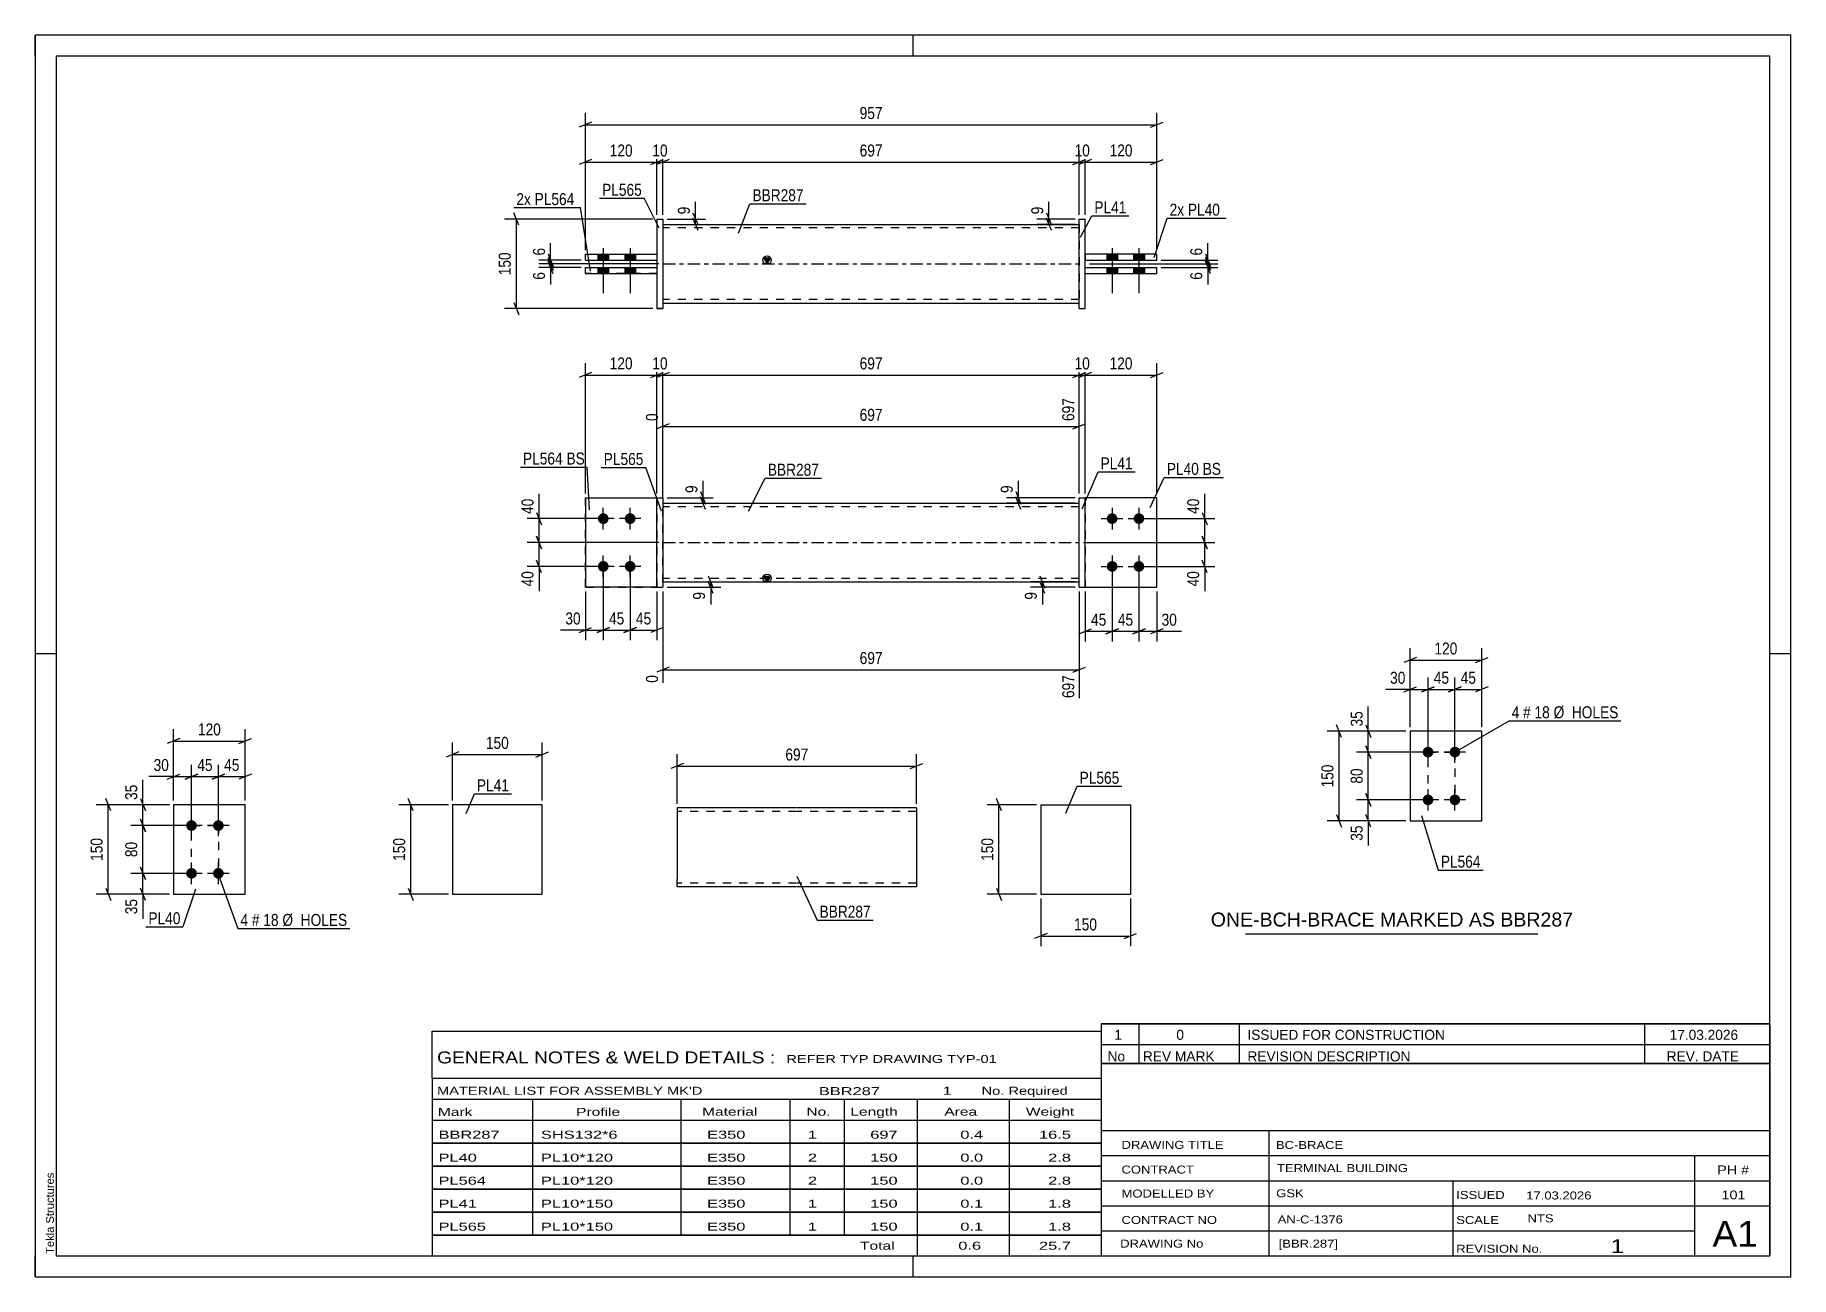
# Paper-space layout 'Layout1' of a CAD drawing. Header units: millimetres. Extents: x 0 to 420, y 0 to 297.
# The model-space entities are those that its viewports show. They can reach past a viewport. Long polylines and large blocks are cut down to what shows.
import ezdxf

# ---------------------------------------------------------------- set-up
doc = ezdxf.new("R2010")
doc.units = ezdxf.units.MM
doc.linetypes.add('DXK_LINE_DOT2', pattern=[3.9198, 1.9599, -1.9599])
doc.linetypes.add('DXK_LINE_DOT3', pattern=[5.9187, 2.979, -0.9799, 0.9799, -0.9799])
doc.layers.add('Viewport layer', color=7, linetype='Continuous', plot=False)
doc.styles.add('Arial', font='ARIAL.TTF', dxfattribs={"height": 0.2})
doc.styles.add('Arial Narrow', font='ARIALN.TTF', dxfattribs={"height": 0.2})

# ---------------------------------------------------------------- blocks, each defined once
blk = doc.blocks.new('Unknown-585697837-1128')
at = {"color": 5, "linetype": 'Continuous'}
for p, q in [((420, 297), (0, 297)), ((0, 297), (0, 0)), ((0, 292), (0, 297)), ((210, 292), (210, 297)), ((420, 0), (420, 297)), ((415, 292), (5, 292)), ((5, 292), (5, 5)), ((415, 5), (415, 292)), ((5, 149), (0, 149)), ((420, 149), (415, 149)), ((0, 0), (0, 5)), ((5, 5), (415, 5)), ((210, 0), (210, 5)), ((0, 0), (420, 0))]:
    blk.add_line(p, q, dxfattribs=at)
at = {"color": 174, "linetype": 'Continuous', "style": 'Arial'}
blk.add_text('Tekla Structures', height=1.9102, rotation=90, dxfattribs=at).set_placement((4.5, 5.5))
blk = doc.blocks.new('Part-585697837-1278 - 1262')
at = {"color": 2, "linetype": 'Continuous'}
for p, q in [((346.05, 130.51), (328.91, 130.51)), ((328.91, 130.51), (328.91, 109.09)), ((346.05, 109.09), (346.05, 130.51)), ((328.91, 109.09), (346.05, 109.09))]:
    blk.add_line(p, q, dxfattribs=at)
blk = doc.blocks.new('Bolt-585697837-1311 - 1262')
at = {"linetype": 'Continuous'}
for points in [[(333.2, 124.23, -1), (333.2, 126.8, -1)], [(339.63, 124.23, -1), (339.63, 126.8, -1)], [(333.2, 112.8, -1), (333.2, 115.37, -1)], [(339.63, 112.8, -1), (339.63, 115.37, -1)]]:
    blk.add_hatch(color=1, dxfattribs=at).paths.add_polyline_path(points)
at = {"color": 1, "linetype": 'Continuous'}
for p, q in [((333.2, 122.94), (333.2, 128.09)), ((339.63, 122.94), (339.63, 128.09)), ((335.77, 125.51), (330.63, 125.51)), ((342.2, 125.51), (337.05, 125.51)), ((335.77, 114.09), (330.63, 114.09)), ((333.2, 111.51), (333.2, 116.66)), ((342.2, 114.09), (337.05, 114.09)), ((339.63, 111.51), (339.63, 116.66))]:
    blk.add_line(p, q, dxfattribs=at)
blk = doc.blocks.new('Part-585697837-1584 - 1568')
at = {"color": 2, "linetype": 'Continuous'}
for p, q in [((50.27, 112.94), (33.12, 112.94)), ((33.12, 112.94), (33.12, 91.51)), ((50.27, 91.51), (50.27, 112.94)), ((33.12, 91.51), (50.27, 91.51))]:
    blk.add_line(p, q, dxfattribs=at)
blk = doc.blocks.new('Bolt-585697837-1589 - 1568')
at = {"linetype": 'Continuous'}
for points in [[(37.41, 106.66, -1), (37.41, 109.23, -1)], [(43.84, 106.66, -1), (43.84, 109.23, -1)], [(37.41, 95.23, -1), (37.41, 97.8, -1)], [(43.84, 95.23, -1), (43.84, 97.8, -1)]]:
    blk.add_hatch(color=1, dxfattribs=at).paths.add_polyline_path(points)
at = {"color": 1, "linetype": 'Continuous'}
for p, q in [((37.41, 105.37), (37.41, 110.51)), ((43.84, 105.37), (43.84, 110.51)), ((39.98, 107.94), (34.84, 107.94)), ((46.41, 107.94), (41.27, 107.94)), ((37.41, 93.94), (37.41, 99.09)), ((43.84, 93.94), (43.84, 99.09)), ((39.98, 96.51), (34.84, 96.51)), ((46.41, 96.51), (41.27, 96.51))]:
    blk.add_line(p, q, dxfattribs=at)
blk = doc.blocks.new('Part-585697837-1932 - 1926')
at = {"color": 7, "linetype": 'DXK_LINE_DOT2'}
for p, q in [((268.34, 186.35), (251.2, 186.35)), ((251.2, 186.35), (251.2, 164.93)), ((268.34, 164.93), (268.34, 186.35)), ((251.2, 164.93), (268.34, 164.93))]:
    blk.add_line(p, q, dxfattribs=at)
blk = doc.blocks.new('Part-585697837-1937 - 1926')
at = {"color": 2, "linetype": 'Continuous'}
for p, q in [((249.77, 164.93), (249.77, 186.35)), ((249.77, 186.35), (251.2, 186.35)), ((251.2, 164.93), (251.2, 186.35)), ((249.77, 164.93), (251.2, 164.93))]:
    blk.add_line(p, q, dxfattribs=at)
blk = doc.blocks.new('Part-585697837-1942 - 1926')
at = {"color": 2, "linetype": 'Continuous'}
for p, q in [((131.62, 186.35), (148.76, 186.35)), ((131.62, 186.35), (131.62, 164.93)), ((148.76, 164.93), (131.62, 164.93)), ((131.62, 164.93), (131.62, 164.93))]:
    blk.add_line(p, q, dxfattribs=at)
at = {"color": 7, "linetype": 'DXK_LINE_DOT2'}
for p, q in [((131.62, 186.35), (148.76, 186.35)), ((148.76, 186.35), (148.76, 186.35)), ((148.76, 186.35), (148.76, 164.93)), ((131.62, 164.93), (148.76, 164.93))]:
    blk.add_line(p, q, dxfattribs=at)
blk = doc.blocks.new('Part-585697837-1947 - 1926')
at = {"linetype": 'Continuous'}
blk.add_hatch(color=2, dxfattribs=at).paths.add_polyline_path([(175.09, 166.21), (174.29, 167.61), (175.89, 167.61)])
at = {"color": 2, "linetype": 'Continuous'}
for p, q in [((150.19, 185.07), (249.77, 185.07)), ((150.19, 166.21), (249.77, 166.21)), ((175.09, 166.21), (174.29, 167.61)), ((174.29, 167.61), (175.89, 167.61)), ((175.89, 167.61), (175.09, 166.21))]:
    blk.add_line(p, q, dxfattribs=at)
at = {"color": 7, "linetype": 'DXK_LINE_DOT2'}
for p, q in [((150.19, 166.21), (150.19, 185.07)), ((249.77, 166.21), (249.77, 185.07)), ((249.77, 184.21), (150.19, 184.21)), ((249.77, 167.07), (150.19, 167.07))]:
    blk.add_line(p, q, dxfattribs=at)
at = {"color": 7, "linetype": 'DXK_LINE_DOT3'}
blk.add_line((150.19, 175.64), (249.77, 175.64), dxfattribs=at)
at = {"color": 2, "linetype": 'Continuous'}
blk.add_circle((175.09, 167.11), 1, dxfattribs=at)
blk = doc.blocks.new('Part-585697837-1952 - 1926')
at = {"color": 2, "linetype": 'Continuous'}
for p, q in [((268.34, 186.35), (251.2, 186.35)), ((268.34, 164.93), (268.34, 186.35)), ((251.2, 164.93), (268.34, 164.93))]:
    blk.add_line(p, q, dxfattribs=at)
at = {"color": 7, "linetype": 'DXK_LINE_DOT2'}
blk.add_line((251.2, 186.35), (251.2, 164.93), dxfattribs=at)
blk = doc.blocks.new('Bolt-585697837-1954 - 1926')
at = {"linetype": 'Continuous'}
for points in [[(135.91, 182.64), (136.17, 182.61), (136.43, 182.53), (136.66, 182.39), (136.86, 182.21), (137.02, 182), (137.13, 181.75), (137.18, 181.49), (137.18, 181.22), (137.13, 180.96), (137.02, 180.71), (136.86, 180.49), (136.66, 180.31), (136.43, 180.18), (136.17, 180.1), (135.91, 180.07), (135.64, 180.1), (135.38, 180.18), (135.15, 180.31), (134.95, 180.49), (134.79, 180.71), (134.68, 180.96), (134.63, 181.22), (134.63, 181.49), (134.68, 181.75), (134.79, 182), (134.95, 182.21), (135.15, 182.39), (135.38, 182.53), (135.64, 182.61)], [(142.33, 182.64), (142.6, 182.61), (142.86, 182.53), (143.09, 182.39), (143.29, 182.21), (143.45, 182), (143.56, 181.75), (143.61, 181.49), (143.61, 181.22), (143.56, 180.96), (143.45, 180.71), (143.29, 180.49), (143.09, 180.31), (142.86, 180.18), (142.6, 180.1), (142.33, 180.07), (142.07, 180.1), (141.81, 180.18), (141.58, 180.31), (141.38, 180.49), (141.22, 180.71), (141.11, 180.96), (141.06, 181.22), (141.06, 181.49), (141.11, 181.75), (141.22, 182), (141.38, 182.21), (141.58, 182.39), (141.81, 182.53), (142.07, 182.61)], [(135.91, 171.21), (136.17, 171.18), (136.43, 171.1), (136.66, 170.97), (136.86, 170.79), (137.02, 170.57), (137.13, 170.32), (137.18, 170.06), (137.18, 169.79), (137.13, 169.53), (137.02, 169.28), (136.86, 169.06), (136.66, 168.88), (136.43, 168.75), (136.17, 168.67), (135.91, 168.64), (135.64, 168.67), (135.38, 168.75), (135.15, 168.88), (134.95, 169.06), (134.79, 169.28), (134.68, 169.53), (134.63, 169.79), (134.63, 170.06), (134.68, 170.32), (134.79, 170.57), (134.95, 170.79), (135.15, 170.97), (135.38, 171.1), (135.64, 171.18)], [(142.33, 171.21), (142.6, 171.18), (142.86, 171.1), (143.09, 170.97), (143.29, 170.79), (143.45, 170.57), (143.56, 170.32), (143.61, 170.06), (143.61, 169.79), (143.56, 169.53), (143.45, 169.28), (143.29, 169.06), (143.09, 168.88), (142.86, 168.75), (142.6, 168.67), (142.33, 168.64), (142.07, 168.67), (141.81, 168.75), (141.58, 168.88), (141.38, 169.06), (141.22, 169.28), (141.11, 169.53), (141.06, 169.79), (141.06, 170.06), (141.11, 170.32), (141.22, 170.57), (141.38, 170.79), (141.58, 170.97), (141.81, 171.1), (142.07, 171.18)]]:
    blk.add_hatch(color=1, dxfattribs=at).paths.add_polyline_path(points)
at = {"color": 1, "linetype": 'Continuous'}
for p, q in [((138.48, 181.35), (133.33, 181.35)), ((135.91, 178.78), (135.91, 183.93)), ((144.91, 181.35), (139.76, 181.35)), ((142.33, 178.78), (142.33, 183.93)), ((135.91, 167.35), (135.91, 172.5)), ((142.33, 167.35), (142.33, 172.5)), ((138.48, 169.93), (133.33, 169.93)), ((144.91, 169.93), (139.76, 169.93))]:
    blk.add_line(p, q, dxfattribs=at)
blk = doc.blocks.new('Bolt-585697837-1955 - 1926')
at = {"linetype": 'Continuous'}
for points in [[(257.63, 182.64, -1), (257.63, 180.07, -1)], [(264.05, 182.64, -1), (264.05, 180.07, -1)], [(257.63, 171.21, -1), (257.63, 168.64, -1)], [(264.05, 171.21, -1), (264.05, 168.64, -1)]]:
    blk.add_hatch(color=1, dxfattribs=at).paths.add_polyline_path(points)
at = {"color": 1, "linetype": 'Continuous'}
for p, q in [((255.05, 181.35), (260.2, 181.35)), ((257.63, 183.93), (257.63, 178.78)), ((261.48, 181.35), (266.63, 181.35)), ((264.05, 183.93), (264.05, 178.78)), ((257.63, 172.5), (257.63, 167.35)), ((264.05, 172.5), (264.05, 167.35)), ((255.05, 169.93), (260.2, 169.93)), ((261.48, 169.93), (266.63, 169.93))]:
    blk.add_line(p, q, dxfattribs=at)
blk = doc.blocks.new('Part-585697837-1960 - 1926')
at = {"color": 2, "linetype": 'Continuous'}
for p, q in [((148.76, 186.35), (150.19, 186.35)), ((148.76, 164.93), (148.76, 186.35)), ((150.19, 186.35), (150.19, 186.35)), ((150.19, 186.35), (150.19, 164.93)), ((148.76, 164.93), (150.19, 164.93))]:
    blk.add_line(p, q, dxfattribs=at)
at = {"color": 7, "linetype": 'DXK_LINE_DOT2'}
for p, q in [((148.76, 186.35), (150.19, 186.35)), ((148.76, 164.93), (150.19, 164.93))]:
    blk.add_line(p, q, dxfattribs=at)
blk = doc.blocks.new('Part-585697837-1965 - 1926')
at = {"color": 7, "linetype": 'DXK_LINE_DOT2'}
for p, q in [((131.62, 186.35), (148.76, 186.35)), ((131.62, 186.35), (148.76, 186.35)), ((131.62, 164.93), (131.62, 186.35)), ((148.76, 186.35), (148.76, 186.35)), ((148.76, 186.35), (148.76, 164.93)), ((131.62, 164.93), (148.76, 164.93)), ((148.76, 164.93), (131.62, 164.93)), ((131.62, 164.93), (131.62, 164.93))]:
    blk.add_line(p, q, dxfattribs=at)
blk = doc.blocks.new('Part-585697837-2284 - 2276')
at = {"color": 2, "linetype": 'Continuous'}
for p, q in [((148.76, 253.01), (150.19, 253.01)), ((148.76, 253.01), (148.76, 231.58)), ((150.19, 253.01), (150.19, 253.01)), ((150.19, 253.01), (150.19, 231.58)), ((150.19, 231.58), (148.76, 231.58)), ((148.76, 231.58), (148.76, 231.58))]:
    blk.add_line(p, q, dxfattribs=at)
at = {"color": 7, "linetype": 'DXK_LINE_DOT2'}
for p, q in [((148.76, 253.01), (150.19, 253.01)), ((150.19, 253.01), (150.19, 253.01)), ((148.76, 231.58), (150.19, 231.58))]:
    blk.add_line(p, q, dxfattribs=at)
blk = doc.blocks.new('Part-585697837-2294 - 2276')
at = {"color": 2, "linetype": 'Continuous'}
for p, q in [((268.34, 244.58), (251.2, 244.58)), ((251.2, 244.58), (251.2, 243.16)), ((268.34, 243.16), (268.34, 244.58)), ((251.2, 243.16), (268.34, 243.16))]:
    blk.add_line(p, q, dxfattribs=at)
blk = doc.blocks.new('Bolt-585697837-2278 - 2276')
at = {"linetype": 'Continuous'}
for points in [[(258.91, 244.58), (256.34, 244.58), (256.34, 243.16), (258.91, 243.16)], [(258.91, 244.58), (256.34, 244.58), (256.34, 243.16), (258.91, 243.16)], [(265.34, 244.58), (262.77, 244.58), (262.77, 243.16), (265.34, 243.16)], [(265.34, 244.58), (262.77, 244.58), (262.77, 243.16), (265.34, 243.16)], [(258.91, 241.44), (256.34, 241.44), (256.34, 240.01), (258.91, 240.01)], [(258.91, 241.44), (256.34, 241.44), (256.34, 240.01), (258.91, 240.01)], [(265.34, 241.44), (262.77, 241.44), (262.77, 240.01), (265.34, 240.01)], [(265.34, 241.44), (262.77, 241.44), (262.77, 240.01), (265.34, 240.01)]]:
    blk.add_hatch(color=1, dxfattribs=at).paths.add_polyline_path(points)
at = {"color": 1, "linetype": 'Continuous'}
for p, q in [((256.34, 244.58), (256.34, 243.16)), ((256.34, 244.58), (256.34, 243.16)), ((257.63, 246.01), (257.63, 235.3)), ((257.63, 246.01), (257.63, 235.3)), ((258.91, 244.58), (258.91, 243.16)), ((258.91, 244.58), (258.91, 243.16)), ((262.77, 244.58), (262.77, 243.16)), ((262.77, 244.58), (262.77, 243.16)), ((264.05, 246.01), (264.05, 235.3)), ((264.05, 246.01), (264.05, 235.3)), ((265.34, 244.58), (265.34, 243.16)), ((265.34, 244.58), (265.34, 243.16)), ((256.34, 241.44), (256.34, 240.01)), ((256.34, 241.44), (256.34, 240.01)), ((258.91, 241.44), (258.91, 240.01)), ((258.91, 241.44), (258.91, 240.01)), ((262.77, 241.44), (262.77, 240.01)), ((262.77, 241.44), (262.77, 240.01)), ((265.34, 241.44), (265.34, 240.01)), ((265.34, 241.44), (265.34, 240.01))]:
    blk.add_line(p, q, dxfattribs=at)
blk = doc.blocks.new('Bolt-585697837-2279 - 2276')
at = {"linetype": 'Continuous'}
for points in [[(134.62, 243.16), (137.19, 243.16), (137.19, 244.58), (134.62, 244.58)], [(134.62, 243.16), (137.19, 243.16), (137.19, 244.58), (134.62, 244.58)], [(141.05, 243.16), (143.62, 243.16), (143.62, 244.58), (141.05, 244.58)], [(141.05, 243.16), (143.62, 243.16), (143.62, 244.58), (141.05, 244.58)], [(134.62, 240.01), (137.19, 240.01), (137.19, 241.44), (134.62, 241.44)], [(134.62, 240.01), (137.19, 240.01), (137.19, 241.44), (134.62, 241.44)], [(141.05, 240.01), (143.62, 240.01), (143.62, 241.44), (141.05, 241.44)], [(141.05, 240.01), (143.62, 240.01), (143.62, 241.44), (141.05, 241.44)]]:
    blk.add_hatch(color=1, dxfattribs=at).paths.add_polyline_path(points)
at = {"color": 1, "linetype": 'Continuous'}
for p, q in [((134.62, 244.58), (134.62, 243.16)), ((134.62, 244.58), (134.62, 243.16)), ((135.91, 246.01), (135.91, 235.3)), ((135.91, 246.01), (135.91, 235.3)), ((137.19, 244.58), (137.19, 243.16)), ((137.19, 244.58), (137.19, 243.16)), ((141.05, 244.58), (141.05, 243.16)), ((141.05, 244.58), (141.05, 243.16)), ((142.33, 246.01), (142.33, 235.3)), ((142.33, 246.01), (142.33, 235.3)), ((143.62, 244.58), (143.62, 243.16)), ((143.62, 244.58), (143.62, 243.16)), ((134.62, 241.44), (134.62, 240.01)), ((134.62, 241.44), (134.62, 240.01)), ((137.19, 241.44), (137.19, 240.01)), ((137.19, 241.44), (137.19, 240.01)), ((141.05, 241.44), (141.05, 240.01)), ((141.05, 241.44), (141.05, 240.01)), ((143.62, 241.44), (143.62, 240.01)), ((143.62, 241.44), (143.62, 240.01))]:
    blk.add_line(p, q, dxfattribs=at)
blk = doc.blocks.new('Part-585697837-2289 - 2276')
at = {"color": 2, "linetype": 'Continuous'}
for p, q in [((131.62, 244.58), (148.76, 244.58)), ((131.62, 243.16), (131.62, 244.58)), ((148.76, 244.58), (148.76, 243.16)), ((131.62, 243.16), (148.76, 243.16)), ((131.62, 243.16), (131.62, 243.16))]:
    blk.add_line(p, q, dxfattribs=at)
at = {"color": 7, "linetype": 'DXK_LINE_DOT2'}
for p, q in [((131.62, 244.58), (148.76, 244.58)), ((131.62, 244.58), (131.62, 244.58)), ((148.76, 244.58), (148.76, 244.58)), ((131.62, 243.16), (148.76, 243.16))]:
    blk.add_line(p, q, dxfattribs=at)
blk = doc.blocks.new('Part-585697837-2299 - 2276')
at = {"color": 2, "linetype": 'Continuous'}
for p, q in [((251.2, 240.01), (251.2, 241.44)), ((251.2, 241.44), (268.34, 241.44)), ((251.2, 240.01), (268.34, 240.01)), ((268.34, 240.01), (268.34, 241.44))]:
    blk.add_line(p, q, dxfattribs=at)
blk = doc.blocks.new('Part-585697837-2304 - 2276')
at = {"linetype": 'Continuous'}
blk.add_hatch(color=2, dxfattribs=at).paths.add_polyline_path([(175.09, 242.3), (174.29, 243.7), (175.89, 243.7)])
at = {"color": 2, "linetype": 'Continuous'}
for p, q in [((150.19, 251.73), (249.77, 251.73)), ((175.09, 242.3), (174.29, 243.7)), ((174.29, 243.7), (175.89, 243.7)), ((175.89, 243.7), (175.09, 242.3)), ((150.19, 232.87), (249.77, 232.87))]:
    blk.add_line(p, q, dxfattribs=at)
at = {"color": 7, "linetype": 'DXK_LINE_DOT2'}
for p, q in [((150.19, 251.73), (150.19, 232.87)), ((249.77, 250.87), (150.19, 250.87)), ((249.77, 251.73), (249.77, 232.87)), ((249.77, 233.73), (150.19, 233.73))]:
    blk.add_line(p, q, dxfattribs=at)
at = {"color": 7, "linetype": 'DXK_LINE_DOT3'}
blk.add_line((150.19, 242.3), (249.77, 242.3), dxfattribs=at)
at = {"color": 2, "linetype": 'Continuous'}
blk.add_circle((175.09, 243.2), 1, dxfattribs=at)
blk = doc.blocks.new('Part-585697837-2314 - 2276')
at = {"color": 2, "linetype": 'Continuous'}
for p, q in [((249.77, 231.58), (249.77, 253.01)), ((249.77, 253.01), (251.2, 253.01)), ((251.2, 231.58), (251.2, 253.01)), ((249.77, 231.58), (251.2, 231.58))]:
    blk.add_line(p, q, dxfattribs=at)
blk = doc.blocks.new('Part-585697837-2319 - 2276')
at = {"color": 2, "linetype": 'Continuous'}
for p, q in [((131.62, 241.44), (148.76, 241.44)), ((131.62, 240.01), (131.62, 241.44)), ((131.62, 240.01), (148.76, 240.01)), ((131.62, 240.01), (131.62, 240.01)), ((148.76, 241.44), (148.76, 240.01))]:
    blk.add_line(p, q, dxfattribs=at)
at = {"color": 7, "linetype": 'DXK_LINE_DOT2'}
for p, q in [((131.62, 241.44), (148.76, 241.44)), ((148.76, 240.01), (131.62, 240.01))]:
    blk.add_line(p, q, dxfattribs=at)
blk = doc.blocks.new('Part-585697837-1238 - 1220')
at = {"color": 2, "linetype": 'Continuous'}
for p, q in [((240.56, 112.94), (261.99, 112.94)), ((240.56, 112.94), (240.56, 91.51)), ((261.99, 112.94), (261.99, 91.51)), ((240.56, 91.51), (261.99, 91.51))]:
    blk.add_line(p, q, dxfattribs=at)
blk = doc.blocks.new('Part-585697837-1544 - 1528')
at = {"color": 2, "linetype": 'Continuous'}
for p, q in [((121.29, 112.94), (99.86, 112.94)), ((99.86, 112.94), (99.86, 91.51)), ((121.29, 91.51), (121.29, 112.94)), ((99.86, 91.51), (121.29, 91.51))]:
    blk.add_line(p, q, dxfattribs=at)
blk = doc.blocks.new('Part-585697837-1431 - 1415')
at = {"color": 2, "linetype": 'Continuous'}
for p, q in [((182.16, 112.16), (153.59, 112.16)), ((153.59, 112.16), (153.59, 95.02)), ((210.84, 112.16), (182.26, 112.16)), ((210.84, 112.16), (210.84, 93.3)), ((153.59, 93.81), (153.59, 95.02)), ((153.59, 93.43), (153.59, 93.81)), ((153.59, 93.3), (153.59, 93.43)), ((182.16, 93.3), (153.59, 93.3)), ((210.84, 93.3), (182.26, 93.3))]:
    blk.add_line(p, q, dxfattribs=at)
at = {"color": 7, "linetype": 'DXK_LINE_DOT2'}
for p, q in [((182.16, 111.3), (153.59, 111.3)), ((210.84, 111.3), (182.26, 111.3)), ((153.59, 94.36), (153.59, 95.02)), ((153.59, 93.81), (153.59, 94.69)), ((153.59, 94.16), (153.59, 94.23)), ((153.59, 94.16), (153.59, 94.23)), ((182.16, 94.16), (153.59, 94.16)), ((153.59, 93.3), (153.59, 93.3)), ((210.84, 94.16), (182.26, 94.16)), ((210.84, 94.16), (210.84, 94.23))]:
    blk.add_line(p, q, dxfattribs=at)
blk = doc.blocks.new('Rectangle-585697837-1398 - 1262')
at = {"color": 1, "linetype": 'DXK_LINE_DOT2'}
blk.add_lwpolyline([(333.2, 125.51), (339.63, 125.51), (339.63, 114.09), (333.2, 114.09), (333.2, 125.51)], close=True, dxfattribs=at)
blk = doc.blocks.new('Rectangle-585697837-1704 - 1568')
at = {"color": 1, "linetype": 'DXK_LINE_DOT2'}
blk.add_lwpolyline([(37.41, 107.94), (43.84, 107.94), (43.84, 96.51), (37.41, 96.51), (37.41, 107.94)], close=True, dxfattribs=at)
blk = doc.blocks.new('StraightDimension-585697837-1377 - 1262')
at = {"color": 7, "linetype": 'Continuous'}
for p, q in [((328.91, 131.51), (328.91, 143.36)), ((333.2, 126.51), (333.2, 143.36)), ((327.41, 139.91), (330.41, 141.11)), ((328.91, 140.51), (333.2, 140.51)), ((334.7, 141.11), (331.7, 139.91))]:
    blk.add_line(p, q, dxfattribs=at)
at = {"color": 0}
blk.add_wipeout([(328.39, 141.26), (328.39, 145.46), (323.53, 145.46), (323.53, 141.26)], dxfattribs=at)
at = {"color": 7, "linetype": 'Continuous'}
blk.add_line((328.91, 140.51), (323.01, 140.51), dxfattribs=at)
blk.add_line((328.91, 140.51), (323.01, 140.51), dxfattribs=at)
at = {"color": 3, "style": 'Arial Narrow'}
blk.add_text('30', height=2.863, dxfattribs=at).set_placement((324.13, 141.86))
blk = doc.blocks.new('StraightDimension-585697837-1313 - 1262')
at = {"color": 7, "linetype": 'Continuous'}
for p, q in [((332.2, 114.09), (316.06, 114.09)), ((318.31, 115.59), (319.51, 112.59)), ((318.91, 109.09), (318.91, 114.09)), ((319.51, 107.59), (318.31, 110.59)), ((327.91, 109.09), (316.06, 109.09))]:
    blk.add_line(p, q, dxfattribs=at)
at = {"color": 0}
blk.add_wipeout([(318.16, 108.56), (313.96, 108.56), (313.96, 103.7), (318.16, 103.7)], dxfattribs=at)
at = {"color": 7, "linetype": 'Continuous'}
blk.add_line((318.91, 109.09), (318.91, 103.18), dxfattribs=at)
blk.add_line((318.91, 109.09), (318.91, 103.18), dxfattribs=at)
at = {"color": 3, "style": 'Arial Narrow'}
blk.add_text('35', height=2.863, rotation=90.0002, dxfattribs=at).set_placement((317.56, 104.3))
blk = doc.blocks.new('StraightDimension-585697837-1345 - 1262')
at = {"color": 7, "linetype": 'Continuous'}
for p, q in [((327.91, 130.51), (309.06, 130.51)), ((312.51, 129.01), (311.31, 132.01)), ((311.91, 109.09), (311.91, 130.51)), ((311.31, 110.59), (312.51, 107.59)), ((327.91, 109.09), (309.06, 109.09))]:
    blk.add_line(p, q, dxfattribs=at)
at = {"color": 0}
blk.add_wipeout([(311.16, 123.14), (306.96, 123.14), (306.96, 116.46), (311.16, 116.46)], dxfattribs=at)
at = {"color": 3, "style": 'Arial Narrow'}
blk.add_text('150', height=2.863, rotation=90.0002, dxfattribs=at).set_placement((310.56, 117.06))
blk = doc.blocks.new('StraightDimension-585697837-1334 - 1262')
at = {"color": 7, "linetype": 'Continuous'}
for p, q in [((327.91, 130.51), (316.06, 130.51)), ((318.31, 132.01), (319.51, 129.01)), ((318.91, 125.51), (318.91, 130.51)), ((319.51, 124.01), (318.31, 127.01)), ((332.2, 125.51), (316.06, 125.51))]:
    blk.add_line(p, q, dxfattribs=at)
at = {"color": 0}
blk.add_wipeout([(318.16, 135.9), (313.96, 135.9), (313.96, 131.04), (318.16, 131.04)], dxfattribs=at)
at = {"color": 7, "linetype": 'Continuous'}
blk.add_line((318.91, 130.51), (318.91, 136.42), dxfattribs=at)
blk.add_line((318.91, 130.51), (318.91, 136.42), dxfattribs=at)
at = {"color": 3, "style": 'Arial Narrow'}
blk.add_text('35', height=2.863, rotation=90.0002, dxfattribs=at).set_placement((317.56, 131.64))
blk = doc.blocks.new('StraightDimension-585697837-1388 - 1262')
at = {"color": 7, "linetype": 'Continuous'}
for p, q in [((330.41, 148.11), (327.41, 146.91)), ((328.91, 131.51), (328.91, 150.36)), ((328.91, 147.51), (346.05, 147.51)), ((344.55, 146.91), (347.55, 148.11)), ((346.05, 131.51), (346.05, 150.36))]:
    blk.add_line(p, q, dxfattribs=at)
at = {"color": 0}
blk.add_wipeout([(340.83, 148.26), (340.83, 152.46), (334.14, 152.46), (334.14, 148.26)], dxfattribs=at)
at = {"color": 3, "style": 'Arial Narrow'}
blk.add_text('120', height=2.863, dxfattribs=at).set_placement((334.74, 148.86))
blk = doc.blocks.new('StraightDimension-585697837-1324 - 1262')
at = {"color": 7, "linetype": 'Continuous'}
for p, q in [((318.31, 127.01), (319.51, 124.01)), ((332.2, 125.51), (316.06, 125.51)), ((318.91, 114.09), (318.91, 125.51)), ((332.2, 114.09), (316.06, 114.09)), ((319.51, 112.59), (318.31, 115.59))]:
    blk.add_line(p, q, dxfattribs=at)
at = {"color": 0}
blk.add_wipeout([(318.16, 122.23), (313.96, 122.23), (313.96, 117.37), (318.16, 117.37)], dxfattribs=at)
at = {"color": 3, "style": 'Arial Narrow'}
blk.add_text('80', height=2.863, rotation=90.0002, dxfattribs=at).set_placement((317.56, 117.97))
blk = doc.blocks.new('StraightDimension-585697837-1356 - 1262')
at = {"color": 7, "linetype": 'Continuous'}
for p, q in [((339.63, 126.51), (339.63, 143.36)), ((346.05, 131.51), (346.05, 143.36)), ((338.13, 139.91), (341.13, 141.11)), ((339.63, 140.51), (346.05, 140.51)), ((347.55, 141.11), (344.55, 139.91))]:
    blk.add_line(p, q, dxfattribs=at)
at = {"color": 0}
blk.add_wipeout([(345.27, 141.26), (345.27, 145.46), (340.41, 145.46), (340.41, 141.26)], dxfattribs=at)
at = {"color": 3, "style": 'Arial Narrow'}
blk.add_text('45', height=2.863, dxfattribs=at).set_placement((341.01, 141.86))
blk = doc.blocks.new('StraightDimension-585697837-1367 - 1262')
at = {"color": 7, "linetype": 'Continuous'}
for p, q in [((333.2, 126.51), (333.2, 143.36)), ((339.63, 126.51), (339.63, 143.36)), ((331.7, 139.91), (334.7, 141.11)), ((333.2, 140.51), (339.63, 140.51)), ((341.13, 141.11), (338.13, 139.91))]:
    blk.add_line(p, q, dxfattribs=at)
at = {"color": 0}
blk.add_wipeout([(338.84, 141.26), (338.84, 145.46), (333.98, 145.46), (333.98, 141.26)], dxfattribs=at)
at = {"color": 3, "style": 'Arial Narrow'}
blk.add_text('45', height=2.863, dxfattribs=at).set_placement((334.58, 141.86))
blk = doc.blocks.new('StraightDimension-585697837-1591 - 1568')
at = {"color": 7, "linetype": 'Continuous'}
for p, q in [((33.12, 113.94), (33.12, 131)), ((50.27, 113.94), (50.27, 131)), ((34.62, 128.75), (31.62, 127.55)), ((33.12, 128.15), (50.27, 128.15)), ((48.77, 127.55), (51.77, 128.75))]:
    blk.add_line(p, q, dxfattribs=at)
at = {"color": 0}
blk.add_wipeout([(45.04, 128.9), (45.04, 133.1), (38.35, 133.1), (38.35, 128.9)], dxfattribs=at)
at = {"color": 3, "style": 'Arial Narrow'}
blk.add_text('120', height=2.863, dxfattribs=at).set_placement((38.95, 129.5))
blk = doc.blocks.new('StraightDimension-585697837-1691 - 1568')
at = {"color": 7, "linetype": 'Continuous'}
for p, q in [((25.18, 98.01), (26.38, 95.01)), ((36.41, 96.51), (22.93, 96.51)), ((26.38, 90.01), (25.18, 93.01)), ((25.78, 91.51), (25.78, 96.51)), ((32.12, 91.51), (22.93, 91.51))]:
    blk.add_line(p, q, dxfattribs=at)
at = {"color": 0}
blk.add_wipeout([(25.03, 90.99), (20.83, 90.99), (20.83, 86.13), (25.03, 86.13)], dxfattribs=at)
at = {"color": 7, "linetype": 'Continuous'}
blk.add_line((25.78, 91.51), (25.78, 85.61), dxfattribs=at)
blk.add_line((25.78, 91.51), (25.78, 85.61), dxfattribs=at)
at = {"color": 3, "style": 'Arial Narrow'}
blk.add_text('35', height=2.863, rotation=90.0002, dxfattribs=at).set_placement((24.43, 86.73))
blk = doc.blocks.new('StraightDimension-585697837-1627 - 1568')
at = {"color": 7, "linetype": 'Continuous'}
for p, q in [((37.41, 108.94), (37.41, 122.5)), ((43.84, 108.94), (43.84, 122.5)), ((35.91, 119.05), (38.91, 120.25)), ((37.41, 119.65), (43.84, 119.65)), ((45.34, 120.25), (42.34, 119.05))]:
    blk.add_line(p, q, dxfattribs=at)
at = {"color": 0}
blk.add_wipeout([(43.05, 120.4), (43.05, 124.6), (38.2, 124.6), (38.2, 120.4)], dxfattribs=at)
at = {"color": 3, "style": 'Arial Narrow'}
blk.add_text('45', height=2.863, dxfattribs=at).set_placement((38.8, 121))
blk = doc.blocks.new('StraightDimension-585697837-1611 - 1568')
at = {"color": 7, "linetype": 'Continuous'}
for p, q in [((43.84, 108.94), (43.84, 122.5)), ((50.27, 113.94), (50.27, 122.5)), ((42.34, 119.05), (45.34, 120.25)), ((43.84, 119.65), (50.27, 119.65)), ((51.77, 120.25), (48.77, 119.05))]:
    blk.add_line(p, q, dxfattribs=at)
at = {"color": 0}
blk.add_wipeout([(49.48, 120.4), (49.48, 124.6), (44.62, 124.6), (44.62, 120.4)], dxfattribs=at)
at = {"color": 3, "style": 'Arial Narrow'}
blk.add_text('45', height=2.863, dxfattribs=at).set_placement((45.22, 121))
blk = doc.blocks.new('StraightDimension-585697837-1637 - 1568')
at = {"color": 7, "linetype": 'Continuous'}
for p, q in [((33.12, 113.94), (33.12, 122.5)), ((37.41, 108.94), (37.41, 122.5)), ((31.62, 119.05), (34.62, 120.25)), ((33.12, 119.65), (37.41, 119.65)), ((38.91, 120.25), (35.91, 119.05))]:
    blk.add_line(p, q, dxfattribs=at)
at = {"color": 0}
blk.add_wipeout([(32.6, 120.4), (32.6, 124.6), (27.74, 124.6), (27.74, 120.4)], dxfattribs=at)
at = {"color": 7, "linetype": 'Continuous'}
blk.add_line((33.12, 119.65), (27.22, 119.65), dxfattribs=at)
blk.add_line((33.12, 119.65), (27.22, 119.65), dxfattribs=at)
at = {"color": 3, "style": 'Arial Narrow'}
blk.add_text('30', height=2.863, dxfattribs=at).set_placement((28.34, 121))
blk = doc.blocks.new('StraightDimension-585697837-1651 - 1568')
at = {"color": 7, "linetype": 'Continuous'}
for p, q in [((18.09, 111.44), (16.89, 114.44)), ((32.12, 112.94), (14.64, 112.94)), ((17.49, 91.51), (17.49, 112.94)), ((16.89, 93.01), (18.09, 90.01)), ((32.12, 91.51), (14.64, 91.51))]:
    blk.add_line(p, q, dxfattribs=at)
at = {"color": 0}
blk.add_wipeout([(16.74, 105.57), (12.54, 105.57), (12.54, 98.89), (16.74, 98.89)], dxfattribs=at)
at = {"color": 3, "style": 'Arial Narrow'}
blk.add_text('150', height=2.863, rotation=90.0002, dxfattribs=at).set_placement((16.14, 99.49))
blk = doc.blocks.new('StraightDimension-585697837-1668 - 1568')
at = {"color": 7, "linetype": 'Continuous'}
for p, q in [((25.18, 114.44), (26.38, 111.44)), ((32.12, 112.94), (22.93, 112.94)), ((26.38, 106.44), (25.18, 109.44)), ((25.78, 107.94), (25.78, 112.94)), ((36.41, 107.94), (22.93, 107.94))]:
    blk.add_line(p, q, dxfattribs=at)
at = {"color": 0}
blk.add_wipeout([(25.03, 118.32), (20.83, 118.32), (20.83, 113.47), (25.03, 113.47)], dxfattribs=at)
at = {"color": 7, "linetype": 'Continuous'}
blk.add_line((25.78, 112.94), (25.78, 118.85), dxfattribs=at)
blk.add_line((25.78, 112.94), (25.78, 118.85), dxfattribs=at)
at = {"color": 3, "style": 'Arial Narrow'}
blk.add_text('35', height=2.863, rotation=90.0002, dxfattribs=at).set_placement((24.43, 114.07))
blk = doc.blocks.new('StraightDimension-585697837-1681 - 1568')
at = {"color": 7, "linetype": 'Continuous'}
for p, q in [((25.18, 109.44), (26.38, 106.44)), ((36.41, 107.94), (22.93, 107.94)), ((25.78, 96.51), (25.78, 107.94)), ((26.38, 95.01), (25.18, 98.01)), ((36.41, 96.51), (22.93, 96.51))]:
    blk.add_line(p, q, dxfattribs=at)
at = {"color": 0}
blk.add_wipeout([(25.03, 104.66), (20.83, 104.66), (20.83, 99.8), (25.03, 99.8)], dxfattribs=at)
at = {"color": 3, "style": 'Arial Narrow'}
blk.add_text('80', height=2.863, rotation=90.0002, dxfattribs=at).set_placement((24.43, 100.4))
blk = doc.blocks.new('StraightDimension-585697837-2153 - 1926')
at = {"color": 7, "linetype": 'Continuous'}
for p, q in [((119.96, 177.14), (121.16, 174.14)), ((149.19, 175.64), (117.71, 175.64)), ((120.56, 169.93), (120.56, 175.64)), ((134.91, 169.93), (117.71, 169.93)), ((121.16, 168.43), (119.96, 171.43))]:
    blk.add_line(p, q, dxfattribs=at)
at = {"color": 0}
blk.add_wipeout([(119.81, 169.4), (115.61, 169.4), (115.61, 164.54), (119.81, 164.54)], dxfattribs=at)
at = {"color": 7, "linetype": 'Continuous'}
blk.add_line((120.56, 169.93), (120.56, 164.02), dxfattribs=at)
blk.add_line((120.56, 169.93), (120.56, 164.02), dxfattribs=at)
at = {"color": 3, "style": 'Arial Narrow'}
blk.add_text('40', height=2.863, rotation=90.0002, dxfattribs=at).set_placement((119.21, 165.14))
blk = doc.blocks.new('StraightDimension-585697837-2006 - 1926')
at = {"color": 7, "linetype": 'Continuous'}
for p, q in [((150.19, 187.35), (150.19, 218.55)), ((249.77, 187.35), (249.77, 218.55)), ((151.69, 216.3), (148.69, 215.1)), ((150.19, 215.7), (249.77, 215.7)), ((248.27, 215.1), (251.27, 216.3))]:
    blk.add_line(p, q, dxfattribs=at)
at = {"color": 0}
blk.add_wipeout([(203.32, 216.45), (203.32, 220.65), (196.64, 220.65), (196.64, 216.45)], dxfattribs=at)
at = {"color": 3, "style": 'Arial Narrow'}
blk.add_text('697', height=2.863, dxfattribs=at).set_placement((197.24, 217.05))
blk = doc.blocks.new('StraightDimension-585697837-2221 - 1926')
at = {"color": 7, "linetype": 'Continuous'}
for p, q in [((249.77, 187.35), (249.77, 210.18)), ((150.19, 186.07), (150.19, 206.52)), ((151.69, 204), (148.69, 202.8)), ((150.19, 203.4), (249.77, 203.4)), ((248.27, 202.8), (251.27, 204))]:
    blk.add_line(p, q, dxfattribs=at)
at = {"color": 0, "linetype": 'Continuous'}
for points in [[(249.17, 210.78), (244.97, 210.78), (244.97, 204.1), (249.17, 204.1)], [(149.59, 207.12), (145.39, 207.12), (145.39, 204.1), (149.59, 204.1)]]:
    blk.add_wipeout(points, dxfattribs=at)
at = {"color": 0}
blk.add_wipeout([(203.32, 204.15), (203.32, 208.35), (196.64, 208.35), (196.64, 204.15)], dxfattribs=at)
at = {"color": 3, "linetype": 'Continuous', "style": 'Arial Narrow'}
for s, height, p in [('697', 2.863, (248.57, 204.7)), ('0', 2.86, (148.99, 204.7))]:
    blk.add_text(s, height=height, rotation=90.0002, dxfattribs=at).set_placement(p)
at = {"color": 3, "style": 'Arial Narrow'}
blk.add_text('697', height=2.863, dxfattribs=at).set_placement((197.24, 204.75))
blk = doc.blocks.new('StraightDimension-585697837-2117 - 1926')
at = {"color": 7, "linetype": 'Continuous'}
for p, q in [((264.05, 168.93), (264.05, 152)), ((268.34, 163.93), (268.34, 152)), ((262.55, 153.8), (265.55, 155)), ((264.05, 154.4), (268.34, 154.4)), ((269.84, 155), (266.84, 153.8))]:
    blk.add_line(p, q, dxfattribs=at)
at = {"color": 0}
blk.add_wipeout([(273.72, 155.15), (273.72, 159.35), (268.87, 159.35), (268.87, 155.15)], dxfattribs=at)
at = {"color": 7, "linetype": 'Continuous'}
blk.add_line((268.34, 154.4), (274.25, 154.4), dxfattribs=at)
blk.add_line((268.34, 154.4), (274.25, 154.4), dxfattribs=at)
at = {"color": 3, "style": 'Arial Narrow'}
blk.add_text('30', height=2.863, dxfattribs=at).set_placement((269.47, 155.75))
blk = doc.blocks.new('StraightDimension-585697837-2032 - 1926')
at = {"color": 7, "linetype": 'Continuous'}
for p, q in [((131.62, 187.35), (131.62, 218.55)), ((148.76, 187.35), (148.76, 218.55)), ((133.12, 216.3), (130.12, 215.1)), ((131.62, 215.7), (148.76, 215.7)), ((147.26, 215.1), (150.26, 216.3))]:
    blk.add_line(p, q, dxfattribs=at)
at = {"color": 0}
blk.add_wipeout([(143.53, 216.45), (143.53, 220.65), (136.85, 220.65), (136.85, 216.45)], dxfattribs=at)
at = {"color": 3, "style": 'Arial Narrow'}
blk.add_text('120', height=2.863, dxfattribs=at).set_placement((137.45, 217.05))
blk = doc.blocks.new('StraightDimension-585697837-2203 - 1926')
at = {"color": 7, "linetype": 'Continuous'}
for p, q in [((135.91, 168.93), (135.91, 152.3)), ((142.33, 168.93), (142.33, 152.3)), ((134.41, 154.1), (137.41, 155.3)), ((135.91, 154.7), (142.33, 154.7)), ((143.83, 155.3), (140.83, 154.1))]:
    blk.add_line(p, q, dxfattribs=at)
at = {"color": 0}
blk.add_wipeout([(141.55, 155.45), (141.55, 159.65), (136.69, 159.65), (136.69, 155.45)], dxfattribs=at)
at = {"color": 3, "style": 'Arial Narrow'}
blk.add_text('45', height=2.863, dxfattribs=at).set_placement((137.29, 156.05))
blk = doc.blocks.new('StraightDimension-585697837-1967 - 1926')
at = {"color": 7, "linetype": 'Continuous'}
for p, q in [((251.2, 187.35), (251.2, 218.55)), ((268.34, 187.35), (268.34, 218.55)), ((252.7, 216.3), (249.7, 215.1)), ((251.2, 215.7), (268.34, 215.7)), ((266.84, 215.1), (269.84, 216.3))]:
    blk.add_line(p, q, dxfattribs=at)
at = {"color": 0}
blk.add_wipeout([(263.11, 216.45), (263.11, 220.65), (256.43, 220.65), (256.43, 216.45)], dxfattribs=at)
at = {"color": 3, "style": 'Arial Narrow'}
blk.add_text('120', height=2.863, dxfattribs=at).set_placement((257.03, 217.05))
blk = doc.blocks.new('StraightDimension-585697837-1989 - 1926')
at = {"color": 7, "linetype": 'Continuous'}
for p, q in [((249.77, 187.35), (249.77, 218.55)), ((251.2, 187.35), (251.2, 218.55)), ((248.27, 215.1), (251.27, 216.3)), ((252.7, 216.3), (249.7, 215.1)), ((249.77, 215.7), (251.2, 215.7))]:
    blk.add_line(p, q, dxfattribs=at)
at = {"color": 0}
blk.add_wipeout([(252.91, 216.45), (252.91, 220.65), (248.05, 220.65), (248.05, 216.45)], dxfattribs=at)
at = {"color": 3, "style": 'Arial Narrow'}
blk.add_text('10', height=2.863, dxfattribs=at).set_placement((248.65, 217.05))
blk = doc.blocks.new('StraightDimension-585697837-2015 - 1926')
at = {"color": 7, "linetype": 'Continuous'}
for p, q in [((148.76, 187.35), (148.76, 218.55)), ((150.19, 187.35), (150.19, 218.55)), ((147.26, 215.1), (150.26, 216.3)), ((151.69, 216.3), (148.69, 215.1)), ((148.76, 215.7), (150.19, 215.7))]:
    blk.add_line(p, q, dxfattribs=at)
at = {"color": 0}
blk.add_wipeout([(151.91, 216.45), (151.91, 220.65), (147.05, 220.65), (147.05, 216.45)], dxfattribs=at)
at = {"color": 3, "style": 'Arial Narrow'}
blk.add_text('10', height=2.863, dxfattribs=at).set_placement((147.65, 217.05))
blk = doc.blocks.new('StraightDimension-585697837-2055 - 1926')
at = {"color": 7, "linetype": 'Continuous'}
for p, q in [((248.77, 186.35), (232.35, 186.35)), ((248.77, 185.07), (232.35, 185.07)), ((234.6, 187.85), (235.8, 184.85)), ((235.8, 183.57), (234.6, 186.57)), ((235.2, 185.07), (235.2, 186.35))]:
    blk.add_line(p, q, dxfattribs=at)
at = {"color": 0}
blk.add_wipeout([(234.45, 189.91), (230.25, 189.91), (230.25, 186.88), (234.45, 186.88)], dxfattribs=at)
at = {"color": 7, "linetype": 'Continuous'}
blk.add_line((235.2, 186.35), (235.2, 190.43), dxfattribs=at)
blk.add_line((235.2, 186.35), (235.2, 190.43), dxfattribs=at)
at = {"color": 3, "style": 'Arial Narrow'}
blk.add_text('9', height=2.86, rotation=90.0002, dxfattribs=at).set_placement((233.85, 187.48))
blk = doc.blocks.new('StraightDimension-585697837-2190 - 1926')
at = {"color": 7, "linetype": 'Continuous'}
for p, q in [((142.33, 168.93), (142.33, 152.3)), ((148.76, 163.93), (148.76, 152.3)), ((140.83, 154.1), (143.83, 155.3)), ((142.33, 154.7), (148.76, 154.7)), ((150.26, 155.3), (147.26, 154.1))]:
    blk.add_line(p, q, dxfattribs=at)
at = {"color": 0}
blk.add_wipeout([(147.98, 155.45), (147.98, 159.65), (143.12, 159.65), (143.12, 155.45)], dxfattribs=at)
at = {"color": 3, "style": 'Arial Narrow'}
blk.add_text('45', height=2.863, dxfattribs=at).set_placement((143.72, 156.05))
blk = doc.blocks.new('StraightDimension-585697837-2062 - 1926')
at = {"color": 7, "linetype": 'Continuous'}
for p, q in [((265.05, 181.35), (282.2, 181.35)), ((279.2, 182.85), (280.4, 179.85)), ((279.8, 175.64), (279.8, 181.35)), ((280.4, 174.14), (279.2, 177.14)), ((250.77, 175.64), (282.2, 175.64))]:
    blk.add_line(p, q, dxfattribs=at)
at = {"color": 0}
blk.add_wipeout([(279.05, 186.74), (274.85, 186.74), (274.85, 181.88), (279.05, 181.88)], dxfattribs=at)
at = {"color": 7, "linetype": 'Continuous'}
blk.add_line((279.8, 181.35), (279.8, 187.26), dxfattribs=at)
blk.add_line((279.8, 181.35), (279.8, 187.26), dxfattribs=at)
at = {"color": 3, "style": 'Arial Narrow'}
blk.add_text('40', height=2.863, rotation=90.0002, dxfattribs=at).set_placement((278.45, 182.48))
blk = doc.blocks.new('StraightDimension-585697837-2077 - 1926')
at = {"color": 7, "linetype": 'Continuous'}
for p, q in [((279.2, 177.14), (280.4, 174.14)), ((250.77, 175.64), (282.2, 175.64)), ((279.8, 169.93), (279.8, 175.64)), ((265.05, 169.93), (282.2, 169.93)), ((280.4, 168.43), (279.2, 171.43))]:
    blk.add_line(p, q, dxfattribs=at)
at = {"color": 0}
blk.add_wipeout([(279.05, 169.4), (274.85, 169.4), (274.85, 164.54), (279.05, 164.54)], dxfattribs=at)
at = {"color": 7, "linetype": 'Continuous'}
blk.add_line((279.8, 169.93), (279.8, 164.02), dxfattribs=at)
blk.add_line((279.8, 169.93), (279.8, 164.02), dxfattribs=at)
at = {"color": 3, "style": 'Arial Narrow'}
blk.add_text('40', height=2.863, rotation=90.0002, dxfattribs=at).set_placement((278.45, 165.14))
blk = doc.blocks.new('StraightDimension-585697837-2091 - 1926')
at = {"color": 7, "linetype": 'Continuous'}
for p, q in [((257.63, 168.93), (257.63, 152)), ((251.2, 163.93), (251.2, 152)), ((249.7, 153.8), (252.7, 155)), ((251.2, 154.4), (257.63, 154.4)), ((259.13, 155), (256.13, 153.8))]:
    blk.add_line(p, q, dxfattribs=at)
at = {"color": 0}
blk.add_wipeout([(256.84, 155.15), (256.84, 159.35), (251.98, 159.35), (251.98, 155.15)], dxfattribs=at)
at = {"color": 3, "style": 'Arial Narrow'}
blk.add_text('45', height=2.863, dxfattribs=at).set_placement((252.58, 155.75))
blk = doc.blocks.new('StraightDimension-585697837-2107 - 1926')
at = {"color": 7, "linetype": 'Continuous'}
for p, q in [((257.63, 168.93), (257.63, 152)), ((264.05, 168.93), (264.05, 152)), ((256.13, 153.8), (259.13, 155)), ((257.63, 154.4), (264.05, 154.4)), ((265.55, 155), (262.55, 153.8))]:
    blk.add_line(p, q, dxfattribs=at)
at = {"color": 0}
blk.add_wipeout([(263.27, 155.15), (263.27, 159.35), (258.41, 159.35), (258.41, 155.15)], dxfattribs=at)
at = {"color": 3, "style": 'Arial Narrow'}
blk.add_text('45', height=2.863, dxfattribs=at).set_placement((259.01, 155.75))
blk = doc.blocks.new('StraightDimension-585697837-2131 - 1926')
at = {"color": 7, "linetype": 'Continuous'}
for p, q in [((248.77, 166.21), (238.12, 166.21)), ((248.77, 164.93), (238.12, 164.93)), ((240.37, 167.71), (241.57, 164.71)), ((241.57, 163.43), (240.37, 166.43)), ((240.97, 164.93), (240.97, 166.21))]:
    blk.add_line(p, q, dxfattribs=at)
at = {"color": 0}
blk.add_wipeout([(240.22, 164.4), (236.02, 164.4), (236.02, 161.37), (240.22, 161.37)], dxfattribs=at)
at = {"color": 7, "linetype": 'Continuous'}
blk.add_line((240.97, 164.93), (240.97, 160.85), dxfattribs=at)
blk.add_line((240.97, 164.93), (240.97, 160.85), dxfattribs=at)
at = {"color": 3, "style": 'Arial Narrow'}
blk.add_text('9', height=2.86, rotation=90.0002, dxfattribs=at).set_placement((239.62, 161.97))
blk = doc.blocks.new('StraightDimension-585697837-2140 - 1926')
at = {"color": 7, "linetype": 'Continuous'}
for p, q in [((134.91, 181.35), (117.71, 181.35)), ((119.96, 182.85), (121.16, 179.85)), ((120.56, 175.64), (120.56, 181.35)), ((121.16, 174.14), (119.96, 177.14)), ((149.19, 175.64), (117.71, 175.64))]:
    blk.add_line(p, q, dxfattribs=at)
at = {"color": 0}
blk.add_wipeout([(119.81, 186.74), (115.61, 186.74), (115.61, 181.88), (119.81, 181.88)], dxfattribs=at)
at = {"color": 7, "linetype": 'Continuous'}
blk.add_line((120.56, 181.35), (120.56, 187.26), dxfattribs=at)
blk.add_line((120.56, 181.35), (120.56, 187.26), dxfattribs=at)
at = {"color": 3, "style": 'Arial Narrow'}
blk.add_text('40', height=2.863, rotation=90.0002, dxfattribs=at).set_placement((119.21, 182.48))
blk = doc.blocks.new('StraightDimension-585697837-2167 - 1926')
at = {"color": 7, "linetype": 'Continuous'}
for p, q in [((151.19, 186.35), (162.19, 186.35)), ((151.19, 185.07), (162.19, 185.07)), ((159.19, 187.85), (160.39, 184.85)), ((160.39, 183.57), (159.19, 186.57)), ((159.79, 185.07), (159.79, 186.35))]:
    blk.add_line(p, q, dxfattribs=at)
at = {"color": 0}
blk.add_wipeout([(159.04, 189.91), (154.84, 189.91), (154.84, 186.88), (159.04, 186.88)], dxfattribs=at)
at = {"color": 7, "linetype": 'Continuous'}
blk.add_line((159.79, 186.35), (159.79, 190.43), dxfattribs=at)
blk.add_line((159.79, 186.35), (159.79, 190.43), dxfattribs=at)
at = {"color": 3, "style": 'Arial Narrow'}
blk.add_text('9', height=2.86, rotation=90.0002, dxfattribs=at).set_placement((158.44, 187.48))
blk = doc.blocks.new('StraightDimension-585697837-2176 - 1926')
at = {"color": 7, "linetype": 'Continuous'}
for p, q in [((151.19, 166.21), (164, 166.21)), ((151.19, 164.93), (164, 164.93)), ((161, 167.71), (162.2, 164.71)), ((162.2, 163.43), (161, 166.43)), ((161.6, 164.93), (161.6, 166.21))]:
    blk.add_line(p, q, dxfattribs=at)
at = {"color": 0}
blk.add_wipeout([(160.85, 164.4), (156.65, 164.4), (156.65, 161.37), (160.85, 161.37)], dxfattribs=at)
at = {"color": 7, "linetype": 'Continuous'}
blk.add_line((161.6, 164.93), (161.6, 160.85), dxfattribs=at)
blk.add_line((161.6, 164.93), (161.6, 160.85), dxfattribs=at)
at = {"color": 3, "style": 'Arial Narrow'}
blk.add_text('9', height=2.86, rotation=90.0002, dxfattribs=at).set_placement((160.25, 161.97))
blk = doc.blocks.new('StraightDimension-585697837-2185 - 1926')
at = {"color": 7, "linetype": 'Continuous'}
for p, q in [((150.19, 163.93), (150.19, 142.1)), ((249.77, 163.93), (249.77, 138.44)), ((151.69, 145.83), (148.69, 144.63)), ((150.19, 145.23), (249.77, 145.23)), ((248.27, 144.63), (251.27, 145.83))]:
    blk.add_line(p, q, dxfattribs=at)
at = {"color": 0}
blk.add_wipeout([(203.32, 145.98), (203.32, 150.18), (196.64, 150.18), (196.64, 145.98)], dxfattribs=at)
at = {"color": 0, "linetype": 'Continuous'}
for points in [[(149.59, 144.53), (145.39, 144.53), (145.39, 141.5), (149.59, 141.5)], [(249.17, 144.53), (244.97, 144.53), (244.97, 137.84), (249.17, 137.84)]]:
    blk.add_wipeout(points, dxfattribs=at)
at = {"color": 3, "style": 'Arial Narrow'}
blk.add_text('697', height=2.863, dxfattribs=at).set_placement((197.24, 146.58))
at = {"color": 3, "linetype": 'Continuous', "style": 'Arial Narrow'}
for s, height, p in [('0', 2.86, (148.99, 142.1)), ('697', 2.863, (248.57, 138.44))]:
    blk.add_text(s, height=height, rotation=90.0002, dxfattribs=at).set_placement(p)
blk = doc.blocks.new('StraightDimension-585697837-2210 - 1926')
at = {"color": 7, "linetype": 'Continuous'}
for p, q in [((135.91, 168.93), (135.91, 152.3)), ((131.62, 163.93), (131.62, 152.3)), ((130.12, 154.1), (133.12, 155.3)), ((131.62, 154.7), (135.91, 154.7)), ((137.41, 155.3), (134.41, 154.1))]:
    blk.add_line(p, q, dxfattribs=at)
at = {"color": 0}
blk.add_wipeout([(131.1, 155.45), (131.1, 159.65), (126.24, 159.65), (126.24, 155.45)], dxfattribs=at)
at = {"color": 7, "linetype": 'Continuous'}
blk.add_line((131.62, 154.7), (125.71, 154.7), dxfattribs=at)
blk.add_line((131.62, 154.7), (125.71, 154.7), dxfattribs=at)
at = {"color": 3, "style": 'Arial Narrow'}
blk.add_text('30', height=2.863, dxfattribs=at).set_placement((126.84, 156.05))
blk = doc.blocks.new('StraightDimension-585697837-2413 - 2276')
at = {"color": 7, "linetype": 'Continuous'}
for p, q in [((131.62, 245.58), (131.62, 278.43)), ((268.34, 245.58), (268.34, 278.43)), ((133.12, 276.18), (130.12, 274.98)), ((131.62, 275.58), (268.34, 275.58)), ((266.84, 274.98), (269.84, 276.18))]:
    blk.add_line(p, q, dxfattribs=at)
at = {"color": 0}
blk.add_wipeout([(203.32, 276.33), (203.32, 280.53), (196.64, 280.53), (196.64, 276.33)], dxfattribs=at)
at = {"color": 3, "style": 'Arial Narrow'}
blk.add_text('957', height=2.863, dxfattribs=at).set_placement((197.24, 276.93))
blk = doc.blocks.new('StraightDimension-585697837-2392 - 2276')
at = {"color": 7, "linetype": 'Continuous'}
for p, q in [((131.62, 245.58), (131.62, 269.48)), ((148.76, 254.01), (148.76, 269.48)), ((133.12, 267.23), (130.12, 266.03)), ((131.62, 266.63), (148.76, 266.63)), ((147.26, 266.03), (150.26, 267.23))]:
    blk.add_line(p, q, dxfattribs=at)
at = {"color": 0}
blk.add_wipeout([(143.53, 267.38), (143.53, 271.58), (136.85, 271.58), (136.85, 267.38)], dxfattribs=at)
at = {"color": 3, "style": 'Arial Narrow'}
blk.add_text('120', height=2.863, dxfattribs=at).set_placement((137.45, 267.98))
blk = doc.blocks.new('StraightDimension-585697837-2321 - 2276')
at = {"color": 7, "linetype": 'Continuous'}
for p, q in [((151.19, 253.01), (160.37, 253.01)), ((157.37, 254.51), (158.57, 251.51)), ((158.57, 250.23), (157.37, 253.23)), ((157.97, 251.73), (157.97, 253.01)), ((151.19, 251.73), (160.37, 251.73))]:
    blk.add_line(p, q, dxfattribs=at)
at = {"color": 0}
blk.add_wipeout([(157.22, 256.57), (153.02, 256.57), (153.02, 253.54), (157.22, 253.54)], dxfattribs=at)
at = {"color": 7, "linetype": 'Continuous'}
blk.add_line((157.97, 253.01), (157.97, 257.09), dxfattribs=at)
blk.add_line((157.97, 253.01), (157.97, 257.09), dxfattribs=at)
at = {"color": 3, "style": 'Arial Narrow'}
blk.add_text('9', height=2.86, rotation=90.0002, dxfattribs=at).set_placement((156.62, 254.14))
blk = doc.blocks.new('StraightDimension-585697837-2332 - 2276')
at = {"color": 7, "linetype": 'Continuous'}
for p, q in [((279.94, 243.8), (281.14, 240.8)), ((252.2, 242.3), (282.94, 242.3)), ((269.34, 241.44), (282.94, 241.44)), ((281.14, 239.94), (279.94, 242.94)), ((280.54, 241.44), (280.54, 242.3))]:
    blk.add_line(p, q, dxfattribs=at)
at = {"color": 0}
blk.add_wipeout([(279.79, 240.92), (275.59, 240.92), (275.59, 237.89), (279.79, 237.89)], dxfattribs=at)
at = {"color": 7, "linetype": 'Continuous'}
blk.add_line((280.54, 241.44), (280.54, 237.36), dxfattribs=at)
blk.add_line((280.54, 241.44), (280.54, 237.36), dxfattribs=at)
at = {"color": 3, "style": 'Arial Narrow'}
blk.add_text('6', height=2.86, rotation=90.0002, dxfattribs=at).set_placement((279.19, 238.49))
blk = doc.blocks.new('StraightDimension-585697837-2341 - 2276')
at = {"color": 7, "linetype": 'Continuous'}
for p, q in [((279.94, 244.66), (281.14, 241.66)), ((281.14, 240.8), (279.94, 243.8)), ((252.2, 242.3), (282.94, 242.3)), ((269.34, 243.16), (282.94, 243.16)), ((280.54, 242.3), (280.54, 243.16))]:
    blk.add_line(p, q, dxfattribs=at)
at = {"color": 0}
blk.add_wipeout([(279.79, 246.71), (275.59, 246.71), (275.59, 243.68), (279.79, 243.68)], dxfattribs=at)
at = {"color": 7, "linetype": 'Continuous'}
blk.add_line((280.54, 243.16), (280.54, 247.23), dxfattribs=at)
blk.add_line((280.54, 243.16), (280.54, 247.23), dxfattribs=at)
at = {"color": 3, "style": 'Arial Narrow'}
blk.add_text('6', height=2.86, rotation=90.0002, dxfattribs=at).set_placement((279.19, 244.28))
blk = doc.blocks.new('StraightDimension-585697837-2351 - 2276')
at = {"color": 7, "linetype": 'Continuous'}
for p, q in [((248.77, 253.01), (239.66, 253.01)), ((241.91, 254.51), (243.11, 251.51)), ((243.11, 250.23), (241.91, 253.23)), ((242.51, 251.73), (242.51, 253.01)), ((248.77, 251.73), (239.66, 251.73))]:
    blk.add_line(p, q, dxfattribs=at)
at = {"color": 0}
blk.add_wipeout([(241.76, 256.57), (237.56, 256.57), (237.56, 253.54), (241.76, 253.54)], dxfattribs=at)
at = {"color": 7, "linetype": 'Continuous'}
blk.add_line((242.51, 253.01), (242.51, 257.09), dxfattribs=at)
blk.add_line((242.51, 253.01), (242.51, 257.09), dxfattribs=at)
at = {"color": 3, "style": 'Arial Narrow'}
blk.add_text('9', height=2.86, rotation=90.0002, dxfattribs=at).set_placement((241.16, 254.14))
blk = doc.blocks.new('StraightDimension-585697837-2362 - 2276')
at = {"color": 7, "linetype": 'Continuous'}
for p, q in [((251.2, 254.01), (251.2, 269.48)), ((268.34, 245.58), (268.34, 269.48)), ((252.7, 267.23), (249.7, 266.03)), ((251.2, 266.63), (268.34, 266.63)), ((266.84, 266.03), (269.84, 267.23))]:
    blk.add_line(p, q, dxfattribs=at)
at = {"color": 0}
blk.add_wipeout([(263.11, 267.38), (263.11, 271.58), (256.43, 271.58), (256.43, 267.38)], dxfattribs=at)
at = {"color": 3, "style": 'Arial Narrow'}
blk.add_text('120', height=2.863, dxfattribs=at).set_placement((257.03, 267.98))
blk = doc.blocks.new('StraightDimension-585697837-2372 - 2276')
at = {"color": 7, "linetype": 'Continuous'}
for p, q in [((249.77, 254.01), (249.77, 269.48)), ((251.2, 254.01), (251.2, 269.48)), ((248.27, 266.03), (251.27, 267.23)), ((252.7, 267.23), (249.7, 266.03)), ((249.77, 266.63), (251.2, 266.63))]:
    blk.add_line(p, q, dxfattribs=at)
at = {"color": 0}
blk.add_wipeout([(252.91, 267.38), (252.91, 271.58), (248.05, 271.58), (248.05, 267.38)], dxfattribs=at)
at = {"color": 3, "style": 'Arial Narrow'}
blk.add_text('10', height=2.863, dxfattribs=at).set_placement((248.65, 267.98))
blk = doc.blocks.new('StraightDimension-585697837-2382 - 2276')
at = {"color": 7, "linetype": 'Continuous'}
for p, q in [((150.19, 254.01), (150.19, 269.48)), ((249.77, 254.01), (249.77, 269.48)), ((151.69, 267.23), (148.69, 266.03)), ((150.19, 266.63), (249.77, 266.63)), ((248.27, 266.03), (251.27, 267.23))]:
    blk.add_line(p, q, dxfattribs=at)
at = {"color": 0}
blk.add_wipeout([(203.32, 267.38), (203.32, 271.58), (196.64, 271.58), (196.64, 267.38)], dxfattribs=at)
at = {"color": 3, "style": 'Arial Narrow'}
blk.add_text('697', height=2.863, dxfattribs=at).set_placement((197.24, 267.98))
blk = doc.blocks.new('StraightDimension-585697837-2402 - 2276')
at = {"color": 7, "linetype": 'Continuous'}
for p, q in [((148.76, 254.01), (148.76, 269.48)), ((150.19, 254.01), (150.19, 269.48)), ((147.26, 266.03), (150.26, 267.23)), ((151.69, 267.23), (148.69, 266.03)), ((148.76, 266.63), (150.19, 266.63))]:
    blk.add_line(p, q, dxfattribs=at)
at = {"color": 0}
blk.add_wipeout([(151.91, 267.38), (151.91, 271.58), (147.05, 271.58), (147.05, 267.38)], dxfattribs=at)
at = {"color": 3, "style": 'Arial Narrow'}
blk.add_text('10', height=2.863, dxfattribs=at).set_placement((147.65, 267.98))
blk = doc.blocks.new('StraightDimension-585697837-2424 - 2276')
at = {"color": 7, "linetype": 'Continuous'}
for p, q in [((147.76, 253.01), (112.27, 253.01)), ((115.72, 251.51), (114.52, 254.51)), ((115.12, 231.58), (115.12, 253.01)), ((147.76, 231.58), (112.27, 231.58)), ((114.52, 233.08), (115.72, 230.08))]:
    blk.add_line(p, q, dxfattribs=at)
at = {"color": 0}
blk.add_wipeout([(114.37, 245.64), (110.17, 245.64), (110.17, 238.96), (114.37, 238.96)], dxfattribs=at)
at = {"color": 3, "style": 'Arial Narrow'}
blk.add_text('150', height=2.863, rotation=90.0002, dxfattribs=at).set_placement((113.77, 239.56))
blk = doc.blocks.new('StraightDimension-585697837-2435 - 2276')
at = {"color": 7, "linetype": 'Continuous'}
for p, q in [((122.72, 244.66), (123.92, 241.66)), ((123.92, 240.8), (122.72, 243.8)), ((130.62, 243.16), (120.47, 243.16)), ((149.19, 242.3), (120.47, 242.3)), ((123.32, 242.3), (123.32, 243.16))]:
    blk.add_line(p, q, dxfattribs=at)
at = {"color": 0}
blk.add_wipeout([(122.57, 246.71), (118.37, 246.71), (118.37, 243.68), (122.57, 243.68)], dxfattribs=at)
at = {"color": 7, "linetype": 'Continuous'}
blk.add_line((123.32, 243.16), (123.32, 247.23), dxfattribs=at)
blk.add_line((123.32, 243.16), (123.32, 247.23), dxfattribs=at)
at = {"color": 3, "style": 'Arial Narrow'}
blk.add_text('6', height=2.86, rotation=90.0002, dxfattribs=at).set_placement((121.97, 244.28))
blk = doc.blocks.new('StraightDimension-585697837-2451 - 2276')
at = {"color": 7, "linetype": 'Continuous'}
for p, q in [((122.72, 243.8), (123.92, 240.8)), ((149.19, 242.3), (120.47, 242.3)), ((130.62, 241.44), (120.47, 241.44)), ((123.92, 239.94), (122.72, 242.94)), ((123.32, 241.44), (123.32, 242.3))]:
    blk.add_line(p, q, dxfattribs=at)
at = {"color": 0}
blk.add_wipeout([(122.57, 240.92), (118.37, 240.92), (118.37, 237.89), (122.57, 237.89)], dxfattribs=at)
at = {"color": 7, "linetype": 'Continuous'}
blk.add_line((123.32, 241.44), (123.32, 237.36), dxfattribs=at)
blk.add_line((123.32, 241.44), (123.32, 237.36), dxfattribs=at)
at = {"color": 3, "style": 'Arial Narrow'}
blk.add_text('6', height=2.86, rotation=90.0002, dxfattribs=at).set_placement((121.97, 238.49))
blk = doc.blocks.new('StraightDimension-585697837-1241 - 1220')
at = {"color": 7, "linetype": 'Continuous'}
for p, q in [((240.56, 90.51), (240.56, 79.11)), ((261.99, 90.51), (261.99, 79.11)), ((242.06, 82.11), (239.06, 80.91)), ((240.56, 81.51), (261.99, 81.51)), ((260.49, 80.91), (263.49, 82.11))]:
    blk.add_line(p, q, dxfattribs=at)
at = {"color": 0}
blk.add_wipeout([(254.62, 82.26), (254.62, 86.46), (247.93, 86.46), (247.93, 82.26)], dxfattribs=at)
at = {"color": 3, "style": 'Arial Narrow'}
blk.add_text('150', height=2.863, dxfattribs=at).set_placement((248.53, 82.86))
blk = doc.blocks.new('StraightDimension-585697837-1246 - 1220')
at = {"color": 7, "linetype": 'Continuous'}
for p, q in [((231.16, 111.44), (229.96, 114.44)), ((239.56, 112.94), (227.71, 112.94)), ((230.56, 91.51), (230.56, 112.94)), ((229.96, 93.01), (231.16, 90.01)), ((239.56, 91.51), (227.71, 91.51))]:
    blk.add_line(p, q, dxfattribs=at)
at = {"color": 0}
blk.add_wipeout([(229.81, 105.57), (225.61, 105.57), (225.61, 98.89), (229.81, 98.89)], dxfattribs=at)
at = {"color": 3, "style": 'Arial Narrow'}
blk.add_text('150', height=2.863, rotation=90.0002, dxfattribs=at).set_placement((229.21, 99.49))
blk = doc.blocks.new('StraightDimension-585697837-1546 - 1528')
at = {"color": 7, "linetype": 'Continuous'}
for p, q in [((90.46, 111.44), (89.26, 114.44)), ((98.86, 112.94), (87.01, 112.94)), ((89.86, 91.51), (89.86, 112.94)), ((89.26, 93.01), (90.46, 90.01)), ((98.86, 91.51), (87.01, 91.51))]:
    blk.add_line(p, q, dxfattribs=at)
at = {"color": 0}
blk.add_wipeout([(89.11, 105.57), (84.91, 105.57), (84.91, 98.89), (89.11, 98.89)], dxfattribs=at)
at = {"color": 3, "style": 'Arial Narrow'}
blk.add_text('150', height=2.863, rotation=90.0002, dxfattribs=at).set_placement((88.51, 99.49))
blk = doc.blocks.new('StraightDimension-585697837-1555 - 1528')
at = {"color": 7, "linetype": 'Continuous'}
for p, q in [((99.86, 113.94), (99.86, 127.79)), ((121.29, 113.94), (121.29, 127.79)), ((101.36, 125.54), (98.36, 124.34)), ((99.86, 124.94), (121.29, 124.94)), ((119.79, 124.34), (122.79, 125.54))]:
    blk.add_line(p, q, dxfattribs=at)
at = {"color": 0}
blk.add_wipeout([(113.92, 125.69), (113.92, 129.89), (107.23, 129.89), (107.23, 125.69)], dxfattribs=at)
at = {"color": 3, "style": 'Arial Narrow'}
blk.add_text('150', height=2.863, dxfattribs=at).set_placement((107.83, 126.29))
blk = doc.blocks.new('StraightDimension-585697837-1515 - 1415')
at = {"color": 7, "linetype": 'Continuous'}
for p, q in [((155.09, 122.76), (152.09, 121.56)), ((153.59, 113.16), (153.59, 125.01)), ((153.59, 122.16), (210.84, 122.16)), ((209.34, 121.56), (212.34, 122.76)), ((210.84, 113.16), (210.84, 125.01))]:
    blk.add_line(p, q, dxfattribs=at)
at = {"color": 0}
blk.add_wipeout([(185.56, 122.91), (185.56, 127.11), (178.87, 127.11), (178.87, 122.91)], dxfattribs=at)
at = {"color": 3, "style": 'Arial Narrow'}
blk.add_text('697', height=2.863, dxfattribs=at).set_placement((179.47, 123.51))
blk = doc.blocks.new('Unknown-585697837-3439')
at = {"color": 7, "linetype": 'Continuous'}
blk.add_line((289.5, 82.05), (359.5, 82.05), dxfattribs=at)
at = {"color": 7, "style": 'Arial'}
blk.add_text('ONE-BCH-BRACE MARKED AS BBR287', height=3.3428, dxfattribs=at).set_placement((281.23, 83.8))
blk = doc.blocks.new('Unknown-585697837-3436')
at = {"color": 7, "linetype": 'Continuous'}
for p, q in [((255, 51.05), (255, 5)), ((255, 51.05), (415, 51.05)), ((415, 51), (415, 5)), ((255, 35), (415, 35)), ((295.14, 35), (295.14, 5)), ((255, 29), (415, 29)), ((397, 5.05), (397, 29.05)), ((255, 23), (415, 23)), ((339.14, 23), (339.14, 5)), ((255, 17), (415, 17)), ((255, 11), (397, 11)), ((255, 5), (415, 5))]:
    blk.add_line(p, q, dxfattribs=at)
at = {"color": 7, "style": 'Arial Narrow'}
for s, height, width, p in [('DRAWING TITLE', 1.9089, 1.425378, (259.88, 30.61)), ('BC-BRACE', 1.909, 1.425378, (296.81, 30.59)), ('CONTRACT', 1.909, 1.425378, (259.88, 24.71)), ('TERMINAL BUILDING', 1.9089, 1.425378, (297.06, 25.07)), ('MODELLED BY', 1.9089, 1.425378, (259.88, 18.98)), ('GSK', 1.909, 1.425378, (296.88, 19.04)), ('ISSUED', 1.909, 1.425378, (339.94, 18.64)), ('17.03.2026', 1.909, 1.425378, (356.69, 18.52)), ('CONTRACT NO', 1.9089, 1.425378, (259.88, 12.66)), ('AN-C-1376', 1.909, 1.425378, (297.23, 12.78)), ('SCALE', 1.909, 1.425378, (339.94, 12.65)), ('A1', 6.204, 1.25, (401.24, 7.2)), ('DRAWING No', 1.909, 1.425378, (259.56, 7)), ('[BBR.287]', 1.909, 1.425378, (297.46, 6.99)), ('1', 3.34, 1.5, (376.91, 5.68)), ('REVISION No.', 1.9089, 1.425378, (339.94, 5.77))]:
    blk.add_text(s, height=height, dxfattribs=dict(at, width=width)).set_placement(p)
at = {"color": 7, "linetype": 'Continuous', "style": 'Arial Narrow'}
for s, height, width, p in [('PH #', 2.1, 1.42538, (402.4, 24.55)), ('101', 2.1, 1.42538, (403.41, 18.55)), ('NTS', 1.909, 1.425378, (357, 13.05))]:
    blk.add_text(s, height=height, dxfattribs=dict(at, width=width)).set_placement(p)
blk = doc.blocks.new('Unknown-585697837-3437')
at = {"color": 7, "linetype": 'Continuous'}
for p, q in [((255, 60.55), (415, 60.55)), ((415, 60.55), (255, 60.55)), ((255, 60.55), (255, 55.55)), ((264, 60.55), (264, 55.55)), ((288, 60.55), (288, 55.55)), ((385, 60.55), (385, 55.55)), ((415, 60.55), (415, 55.55)), ((255, 55.55), (415, 55.55)), ((255, 55.55), (255, 51.05)), ((255, 55.55), (415, 55.55)), ((264, 55.55), (264, 51.05)), ((288, 55.55), (288, 51.05)), ((385, 55.55), (385, 51.05)), ((415, 55.55), (415, 51.05)), ((415, 51.05), (255, 51.05))]:
    blk.add_line(p, q, dxfattribs=at)
at = {"color": 7, "linetype": 'Continuous', "style": 'Arial Narrow'}
for s, height, width, p in [('1', 2.39, 1.196471, (258.16, 56.7)), ('0', 2.39, 1.196471, (273, 56.7)), ('ISSUED FOR CONSTRUCTION', 2.3861, 1.196471, (290, 56.7)), ('17.03.2026', 2.386, 1.196471, (391, 56.7)), ('No', 2.386, 1.2, (256.54, 51.55)), ('REV MARK', 2.386, 1.2, (265, 51.55)), ('REVISION DESCRIPTION', 2.3861, 1.2, (290, 51.55)), ('REV. DATE', 2.386, 1.2, (390.28, 51.55))]:
    blk.add_text(s, height=height, dxfattribs=dict(at, width=width)).set_placement(p)
blk = doc.blocks.new('Unknown-585697837-3438')
at = {"color": 7, "linetype": 'Continuous'}
for p, q in [((95, 58.75), (255, 58.75)), ((95, 47.5), (95, 58.75)), ((255, 58.75), (255, 47.5)), ((95, 47.5), (255, 47.5)), ((95, 47.5), (95, 42.5)), ((255, 47.5), (255, 42.5)), ((95, 42.5), (255, 42.5)), ((95, 42.5), (95, 37.5)), ((119, 42.5), (119, 37.5)), ((154.5, 42.5), (154.5, 37.5)), ((180.5, 42.5), (180.5, 37.5)), ((193.5, 42.5), (193.5, 37.5)), ((211, 42.5), (211, 37.5)), ((233, 42.5), (233, 37.5)), ((255, 42.5), (255, 37.5)), ((95, 37.5), (255, 37.5)), ((95, 37.45), (95, 32.05)), ((95, 37.45), (255, 37.45)), ((119, 37.5), (119, 32)), ((154.5, 37.5), (154.5, 32)), ((180.5, 37.5), (180.5, 32)), ((193.5, 37.5), (193.5, 32)), ((211, 37.5), (211, 32)), ((233, 37.5), (233, 32)), ((255, 37.45), (255, 32.05)), ((95, 32.05), (255, 32.05)), ((95, 31.95), (95, 26.55)), ((95, 31.95), (255, 31.95)), ((119, 32), (119, 26.5)), ((154.5, 32), (154.5, 26.5)), ((180.5, 32), (180.5, 26.5)), ((193.5, 32), (193.5, 26.5)), ((211, 32), (211, 26.5)), ((233, 32), (233, 26.5)), ((255, 31.95), (255, 26.55)), ((95, 26.55), (255, 26.55)), ((95, 26.45), (95, 21.05)), ((95, 26.45), (255, 26.45)), ((119, 26.5), (119, 21)), ((154.5, 26.5), (154.5, 21)), ((180.5, 26.5), (180.5, 21)), ((193.5, 26.5), (193.5, 21)), ((211, 26.5), (211, 21)), ((233, 26.5), (233, 21)), ((255, 26.45), (255, 21.05)), ((95, 21.05), (255, 21.05)), ((119, 21), (119, 15.5)), ((154.5, 21), (154.5, 15.5)), ((180.5, 21), (180.5, 15.5)), ((193.5, 21), (193.5, 15.5)), ((211, 21), (211, 15.5)), ((233, 21), (233, 15.5)), ((95, 20.95), (95, 15.55)), ((95, 20.95), (255, 20.95)), ((255, 20.95), (255, 15.55)), ((95, 15.55), (255, 15.55)), ((95, 15.45), (95, 10.05)), ((95, 15.45), (255, 15.45)), ((119, 15.5), (119, 10)), ((154.5, 15.5), (154.5, 10)), ((180.5, 15.5), (180.5, 10)), ((193.5, 15.5), (193.5, 10)), ((211, 15.5), (211, 10)), ((233, 15.5), (233, 10)), ((255, 15.45), (255, 10.05)), ((95, 10.05), (255, 10.05)), ((95, 10), (255, 10)), ((95, 10), (95, 5)), ((211, 10), (211, 5)), ((233, 10), (233, 5)), ((255, 10), (255, 5)), ((95, 5), (255, 5))]:
    blk.add_line(p, q, dxfattribs=at)
at = {"color": 7, "style": 'Arial Narrow'}
for s, height, width, p in [('GENERAL NOTES & WELD DETAILS :', 2.8633, 1.4, (96.15, 51.06)), ('REFER TYP DRAWING TYP-01', 1.9089, 1.6, (179.7, 51.16)), ("MATERIAL LIST FOR ASSEMBLY MK'D", 1.9089, 1.6, (96.15, 43.56)), ('BBR287', 1.909, 1.794707, (187.48, 43.47)), ('1', 1.91, 1.794707, (217.08, 43.56)), ('No. Required', 1.9089, 1.6, (226.41, 43.56)), ('Mark', 1.909, 1.7, (96.34, 38.5)), ('Profile', 1.909, 1.7, (129.41, 38.5)), ('Material', 1.909, 1.7, (159.54, 38.56)), ('No.', 1.909, 1.7, (184.5, 38.56)), ('Length', 1.909, 1.7, (195, 38.56)), ('Area', 1.909, 1.7, (217.5, 38.56)), ('Weight', 1.909, 1.7, (237, 38.56))]:
    blk.add_text(s, height=height, dxfattribs=dict(at, width=width)).set_placement(p)
at = {"color": 7, "linetype": 'Continuous', "style": 'Arial Narrow'}
for s, height, width, p in [('BBR287', 1.909, 1.794707, (96.5, 33.06)), ('SHS132*6', 1.909, 1.794707, (121, 33.06)), ('E350', 1.909, 1.794707, (160.74, 33.06)), ('1', 1.91, 1.794707, (184.86, 33.06)), ('697', 1.909, 1.794707, (199.77, 33.06)), ('0.4', 1.909, 1.794707, (221.32, 33.06)), ('16.5', 1.909, 1.794707, (240.14, 33.06)), ('PL40', 1.909, 1.794707, (96.5, 27.56)), ('PL10*120', 1.909, 1.794707, (121, 27.56)), ('E350', 1.909, 1.794707, (160.74, 27.56)), ('2', 1.91, 1.794707, (184.86, 27.56)), ('150', 1.909, 1.794707, (199.77, 27.56)), ('0.0', 1.909, 1.794707, (221.32, 27.56)), ('2.8', 1.909, 1.794707, (242.33, 27.56)), ('PL564', 1.909, 1.794707, (96.5, 22.06)), ('PL10*120', 1.909, 1.794707, (121, 22.06)), ('E350', 1.909, 1.794707, (160.74, 22.06)), ('2', 1.91, 1.794707, (184.86, 22.06)), ('150', 1.909, 1.794707, (199.77, 22.06)), ('0.0', 1.909, 1.794707, (221.32, 22.06)), ('2.8', 1.909, 1.794707, (242.33, 22.06)), ('PL41', 1.909, 1.794707, (96.5, 16.56)), ('PL10*150', 1.909, 1.794707, (121, 16.56)), ('E350', 1.909, 1.794707, (160.74, 16.56)), ('1', 1.91, 1.794707, (184.86, 16.56)), ('150', 1.909, 1.794707, (199.77, 16.56)), ('0.1', 1.909, 1.794707, (221.32, 16.56)), ('1.8', 1.909, 1.794707, (242.33, 16.56)), ('PL565', 1.909, 1.794707, (96.5, 11.06)), ('PL10*150', 1.909, 1.794707, (121, 11.06)), ('E350', 1.909, 1.794707, (160.74, 11.06)), ('1', 1.91, 1.794707, (184.86, 11.06)), ('150', 1.909, 1.794707, (199.77, 11.06)), ('0.1', 1.909, 1.794707, (221.32, 11.06)), ('1.8', 1.909, 1.794707, (242.33, 11.06)), ('Total', 1.909, 1.7, (197.33, 6.5)), ('0.6', 1.909, 1.794707, (220.83, 6.5)), ('25.7', 1.909, 1.794707, (240.14, 6.5))]:
    blk.add_text(s, height=height, dxfattribs=dict(at, width=width)).set_placement(p)
blk = doc.blocks.new('Mark-585697837-1274 - 1262')
at = {"color": 0}
blk.add_wipeout([(345.76, 97.89), (345.76, 100.89), (336.25, 100.89), (336.25, 97.89)], dxfattribs=at)
blk.add_wipeout([(345.76, 97.89), (345.76, 100.89), (336.25, 100.89), (336.25, 97.89)], dxfattribs=at)
at = {"color": 30, "linetype": 'Continuous'}
for p, q in [((331.65, 110.33), (335.65, 97.29)), ((335.65, 97.29), (346.36, 97.29))]:
    blk.add_line(p, q, dxfattribs=at)
at = {"color": 3, "style": 'Arial Narrow'}
blk.add_text('PL564', height=2.863, dxfattribs=at).set_placement((336.25, 97.89))
blk = doc.blocks.new('Mark-585697837-1307 - 1262')
at = {"color": 0}
blk.add_wipeout([(355.04, 133.61), (355.04, 136.61), (353.22, 136.61), (353.22, 133.61)], dxfattribs=at)
blk.add_wipeout([(355.04, 133.61), (355.04, 136.61), (353.22, 136.61), (353.22, 133.61)], dxfattribs=at)
at = {"color": 7, "linetype": 'Continuous'}
blk.add_line((339.63, 125.51), (352.62, 133.01), dxfattribs=at)
at = {"color": 0}
blk.add_wipeout([(357.77, 133.61), (357.77, 136.61), (355.94, 136.61), (355.94, 133.61)], dxfattribs=at)
blk.add_wipeout([(357.77, 133.61), (357.77, 136.61), (355.94, 136.61), (355.94, 133.61)], dxfattribs=at)
at = {"color": 3, "style": 'Arial Narrow'}
blk.add_text('4', height=2.86, dxfattribs=at).set_placement((353.22, 133.61))
at = {"color": 0}
blk.add_wipeout([(362.33, 133.61), (362.33, 136.61), (358.67, 136.61), (358.67, 133.61)], dxfattribs=at)
blk.add_wipeout([(362.33, 133.61), (362.33, 136.61), (358.67, 136.61), (358.67, 133.61)], dxfattribs=at)
at = {"color": 3, "style": 'Arial Narrow'}
blk.add_text('#', height=2.86, dxfattribs=at).set_placement((355.94, 133.61))
at = {"color": 0}
blk.add_wipeout([(378.76, 133.61), (378.76, 136.61), (363.23, 136.61), (363.23, 133.61)], dxfattribs=at)
blk.add_wipeout([(378.76, 133.61), (378.76, 136.61), (363.23, 136.61), (363.23, 133.61)], dxfattribs=at)
at = {"color": 7, "linetype": 'Continuous'}
blk.add_line((352.62, 133.01), (379.36, 133.01), dxfattribs=at)
at = {"color": 3, "style": 'Arial Narrow'}
for s, p in [('18', (358.67, 133.61)), ('Ø  HOLES', (363.23, 133.61))]:
    blk.add_text(s, height=2.863, dxfattribs=at).set_placement(p)
blk = doc.blocks.new('Mark-585697837-1585 - 1568')
at = {"color": 0}
blk.add_wipeout([(50.96, 83.94), (50.96, 86.94), (49.13, 86.94), (49.13, 83.94)], dxfattribs=at)
blk.add_wipeout([(50.96, 83.94), (50.96, 86.94), (49.13, 86.94), (49.13, 83.94)], dxfattribs=at)
at = {"color": 7, "linetype": 'Continuous'}
blk.add_line((43.85, 96.08), (48.53, 83.34), dxfattribs=at)
at = {"color": 0}
blk.add_wipeout([(53.69, 83.94), (53.69, 86.94), (51.86, 86.94), (51.86, 83.94)], dxfattribs=at)
blk.add_wipeout([(53.69, 83.94), (53.69, 86.94), (51.86, 86.94), (51.86, 83.94)], dxfattribs=at)
at = {"color": 3, "style": 'Arial Narrow'}
blk.add_text('4', height=2.86, dxfattribs=at).set_placement((49.13, 83.94))
at = {"color": 0}
blk.add_wipeout([(58.25, 83.94), (58.25, 86.94), (54.59, 86.94), (54.59, 83.94)], dxfattribs=at)
blk.add_wipeout([(58.25, 83.94), (58.25, 86.94), (54.59, 86.94), (54.59, 83.94)], dxfattribs=at)
at = {"color": 3, "style": 'Arial Narrow'}
blk.add_text('#', height=2.86, dxfattribs=at).set_placement((51.86, 83.94))
at = {"color": 0}
blk.add_wipeout([(74.67, 83.94), (74.67, 86.94), (59.15, 86.94), (59.15, 83.94)], dxfattribs=at)
blk.add_wipeout([(74.67, 83.94), (74.67, 86.94), (59.15, 86.94), (59.15, 83.94)], dxfattribs=at)
at = {"color": 7, "linetype": 'Continuous'}
blk.add_line((48.53, 83.34), (75.27, 83.34), dxfattribs=at)
at = {"color": 3, "style": 'Arial Narrow'}
for s, p in [('18', (54.59, 83.94)), ('Ø  HOLES', (59.15, 83.94))]:
    blk.add_text(s, height=2.863, dxfattribs=at).set_placement(p)
blk = doc.blocks.new('Mark-585697837-1580 - 1568')
at = {"color": 0}
blk.add_wipeout([(34.77, 84.35), (34.77, 87.35), (27.1, 87.35), (27.1, 84.35)], dxfattribs=at)
blk.add_wipeout([(34.77, 84.35), (34.77, 87.35), (27.1, 87.35), (27.1, 84.35)], dxfattribs=at)
at = {"color": 30, "linetype": 'Continuous'}
for p in [(38.4, 92.71), (26.5, 83.75)]:
    blk.add_line(p, (35.37, 83.75), dxfattribs=at)
at = {"color": 3, "style": 'Arial Narrow'}
blk.add_text('PL40', height=2.863, dxfattribs=at).set_placement((27.1, 84.35))
blk = doc.blocks.new('Mark-585697837-1933 - 1926')
at = {"color": 0}
blk.add_wipeout([(262.55, 193.15), (262.55, 196.15), (254.87, 196.15), (254.87, 193.15)], dxfattribs=at)
blk.add_wipeout([(262.55, 193.15), (262.55, 196.15), (254.87, 196.15), (254.87, 193.15)], dxfattribs=at)
at = {"color": 30, "linetype": 'Continuous'}
for p, q in [((250.5, 183.67), (254.27, 192.55)), ((254.27, 192.55), (263.15, 192.55))]:
    blk.add_line(p, q, dxfattribs=at)
at = {"color": 3, "style": 'Arial Narrow'}
blk.add_text('PL41', height=2.863, dxfattribs=at).set_placement((254.87, 193.15))
blk = doc.blocks.new('Mark-585697837-1943 - 1926')
at = {"color": 0}
blk.add_wipeout([(187.51, 191.62), (187.51, 194.62), (175.27, 194.62), (175.27, 191.62)], dxfattribs=at)
blk.add_wipeout([(187.51, 191.62), (187.51, 194.62), (175.27, 194.62), (175.27, 191.62)], dxfattribs=at)
at = {"color": 30, "linetype": 'Continuous'}
for p, q in [((170.68, 183.13), (174.67, 191.02)), ((174.67, 191.02), (188.11, 191.02))]:
    blk.add_line(p, q, dxfattribs=at)
at = {"color": 3, "style": 'Arial Narrow'}
blk.add_text('BBR287', height=2.863, dxfattribs=at).set_placement((175.27, 191.62))
blk = doc.blocks.new('Mark-585697837-1956 - 1926')
at = {"color": 0}
blk.add_wipeout([(145.53, 194.18), (145.53, 197.18), (136.02, 197.18), (136.02, 194.18)], dxfattribs=at)
blk.add_wipeout([(145.53, 194.18), (145.53, 197.18), (136.02, 197.18), (136.02, 194.18)], dxfattribs=at)
at = {"color": 30, "linetype": 'Continuous'}
for p in [(135.42, 193.58), (149.84, 183.14)]:
    blk.add_line(p, (146.13, 193.58), dxfattribs=at)
at = {"color": 3, "style": 'Arial Narrow'}
blk.add_text('PL565', height=2.863, dxfattribs=at).set_placement((136.02, 194.18))
blk = doc.blocks.new('MarkSet-585697837-2245 - 1926')
at = {"color": 0}
blk.add_wipeout([(126.21, 194.3), (126.21, 197.3), (116.7, 197.3), (116.7, 194.3)], dxfattribs=at)
blk.add_wipeout([(126.21, 194.3), (126.21, 197.3), (116.7, 197.3), (116.7, 194.3)], dxfattribs=at)
blk.add_wipeout([(131.49, 194.3), (131.49, 197.3), (127.11, 197.3), (127.11, 194.3)], dxfattribs=at)
blk.add_wipeout([(131.49, 194.3), (131.49, 197.3), (127.11, 197.3), (127.11, 194.3)], dxfattribs=at)
at = {"color": 30, "linetype": 'Continuous'}
for p in [(116.1, 193.7), (132.63, 183.43)]:
    blk.add_line(p, (132.09, 193.7), dxfattribs=at)
at = {"color": 3, "style": 'Arial Narrow'}
for s, p in [('PL564', (116.7, 194.3)), ('BS', (127.11, 194.3))]:
    blk.add_text(s, height=2.863, dxfattribs=at).set_placement(p)
blk = doc.blocks.new('MarkSet-585697837-2267 - 1926')
at = {"color": 0}
blk.add_wipeout([(278.39, 191.83), (278.39, 194.83), (270.72, 194.83), (270.72, 191.83)], dxfattribs=at)
blk.add_wipeout([(278.39, 191.83), (278.39, 194.83), (270.72, 194.83), (270.72, 191.83)], dxfattribs=at)
at = {"color": 30, "linetype": 'Continuous'}
blk.add_line((266.71, 184), (270.12, 191.23), dxfattribs=at)
at = {"color": 0}
blk.add_wipeout([(283.68, 191.83), (283.68, 194.83), (279.29, 194.83), (279.29, 191.83)], dxfattribs=at)
blk.add_wipeout([(283.68, 191.83), (283.68, 194.83), (279.29, 194.83), (279.29, 191.83)], dxfattribs=at)
at = {"color": 30, "linetype": 'Continuous'}
blk.add_line((270.12, 191.23), (284.28, 191.23), dxfattribs=at)
at = {"color": 3, "style": 'Arial Narrow'}
for s, p in [('PL40', (270.72, 191.83)), ('BS', (279.29, 191.83))]:
    blk.add_text(s, height=2.863, dxfattribs=at).set_placement(p)
blk = doc.blocks.new('Mark-585697837-2300 - 2276')
at = {"color": 0}
blk.add_wipeout([(183.84, 257.28), (183.84, 260.28), (171.6, 260.28), (171.6, 257.28)], dxfattribs=at)
blk.add_wipeout([(183.84, 257.28), (183.84, 260.28), (171.6, 260.28), (171.6, 257.28)], dxfattribs=at)
at = {"color": 30, "linetype": 'Continuous'}
for p, q in [((168.27, 249.6), (171, 256.68)), ((171, 256.68), (184.44, 256.68))]:
    blk.add_line(p, q, dxfattribs=at)
at = {"color": 3, "style": 'Arial Narrow'}
blk.add_text('BBR287', height=2.863, dxfattribs=at).set_placement((171.6, 257.28))
blk = doc.blocks.new('Mark-585697837-2280 - 2276')
at = {"color": 0}
blk.add_wipeout([(145.13, 258.57), (145.13, 261.57), (135.63, 261.57), (135.63, 258.57)], dxfattribs=at)
blk.add_wipeout([(145.13, 258.57), (145.13, 261.57), (135.63, 261.57), (135.63, 258.57)], dxfattribs=at)
at = {"color": 30, "linetype": 'Continuous'}
for p in [(135.03, 257.97), (149.3, 250.83)]:
    blk.add_line(p, (145.73, 257.97), dxfattribs=at)
at = {"color": 3, "style": 'Arial Narrow'}
blk.add_text('PL565', height=2.863, dxfattribs=at).set_placement((135.63, 258.57))
blk = doc.blocks.new('Mark-585697837-2310 - 2276')
at = {"color": 0}
blk.add_wipeout([(261.06, 254.37), (261.06, 257.37), (253.39, 257.37), (253.39, 254.37)], dxfattribs=at)
blk.add_wipeout([(261.06, 254.37), (261.06, 257.37), (253.39, 257.37), (253.39, 254.37)], dxfattribs=at)
at = {"color": 30, "linetype": 'Continuous'}
for p, q in [((250.1, 248.69), (252.79, 253.77)), ((252.79, 253.77), (261.66, 253.77))]:
    blk.add_line(p, q, dxfattribs=at)
at = {"color": 3, "style": 'Arial Narrow'}
blk.add_text('PL41', height=2.863, dxfattribs=at).set_placement((253.39, 254.37))
blk = doc.blocks.new('MarkSet-585697837-2489 - 2276')
at = {"color": 0}
blk.add_wipeout([(118.59, 256.35), (118.59, 259.35), (115.11, 259.35), (115.11, 256.35)], dxfattribs=at)
blk.add_wipeout([(118.59, 256.35), (118.59, 259.35), (115.11, 259.35), (115.11, 256.35)], dxfattribs=at)
blk.add_wipeout([(128.99, 256.35), (128.99, 259.35), (119.49, 259.35), (119.49, 256.35)], dxfattribs=at)
blk.add_wipeout([(128.99, 256.35), (128.99, 259.35), (119.49, 259.35), (119.49, 256.35)], dxfattribs=at)
at = {"color": 30, "linetype": 'Continuous'}
for p in [(114.51, 255.75), (132.83, 240.56)]:
    blk.add_line(p, (130.49, 255.75), dxfattribs=at)
at = {"color": 3, "style": 'Arial Narrow'}
for s, p in [('2x', (115.11, 256.35)), ('PL564', (119.49, 256.35))]:
    blk.add_text(s, height=2.863, dxfattribs=at).set_placement(p)
blk = doc.blocks.new('MarkSet-585697837-2517 - 2276')
at = {"color": 0}
blk.add_wipeout([(274.85, 253.82), (274.85, 256.82), (271.38, 256.82), (271.38, 253.82)], dxfattribs=at)
blk.add_wipeout([(274.85, 253.82), (274.85, 256.82), (271.38, 256.82), (271.38, 253.82)], dxfattribs=at)
at = {"color": 30, "linetype": 'Continuous'}
blk.add_line((267.65, 243.8), (270.78, 253.22), dxfattribs=at)
at = {"color": 0}
blk.add_wipeout([(283.43, 253.82), (283.43, 256.82), (275.75, 256.82), (275.75, 253.82)], dxfattribs=at)
blk.add_wipeout([(283.43, 253.82), (283.43, 256.82), (275.75, 256.82), (275.75, 253.82)], dxfattribs=at)
at = {"color": 30, "linetype": 'Continuous'}
blk.add_line((270.78, 253.22), (284.93, 253.22), dxfattribs=at)
at = {"color": 3, "style": 'Arial Narrow'}
for s, p in [('2x', (271.38, 253.82)), ('PL40', (275.75, 253.82))]:
    blk.add_text(s, height=2.863, dxfattribs=at).set_placement(p)
blk = doc.blocks.new('Mark-585697837-1233 - 1220')
at = {"color": 0}
blk.add_wipeout([(259.36, 117.94), (259.36, 120.94), (249.86, 120.94), (249.86, 117.94)], dxfattribs=at)
blk.add_wipeout([(259.36, 117.94), (259.36, 120.94), (249.86, 120.94), (249.86, 117.94)], dxfattribs=at)
at = {"color": 30, "linetype": 'Continuous'}
for p, q in [((246.55, 110.87), (249.26, 117.34)), ((249.26, 117.34), (259.96, 117.34))]:
    blk.add_line(p, q, dxfattribs=at)
at = {"color": 3, "style": 'Arial Narrow'}
blk.add_text('PL565', height=2.863, dxfattribs=at).set_placement((249.86, 117.94))
blk = doc.blocks.new('Mark-585697837-1540 - 1528')
at = {"color": 0}
blk.add_wipeout([(113.34, 116.13), (113.34, 119.13), (105.67, 119.13), (105.67, 116.13)], dxfattribs=at)
blk.add_wipeout([(113.34, 116.13), (113.34, 119.13), (105.67, 119.13), (105.67, 116.13)], dxfattribs=at)
at = {"color": 30, "linetype": 'Continuous'}
for p, q in [((103.1, 110.85), (105.07, 115.53)), ((105.07, 115.53), (113.94, 115.53))]:
    blk.add_line(p, q, dxfattribs=at)
at = {"color": 3, "style": 'Arial Narrow'}
blk.add_text('PL41', height=2.863, dxfattribs=at).set_placement((105.67, 116.13))
blk = doc.blocks.new('Mark-585697837-1427 - 1415')
at = {"color": 0}
blk.add_wipeout([(199.89, 85.92), (199.89, 88.92), (187.65, 88.92), (187.65, 85.92)], dxfattribs=at)
blk.add_wipeout([(199.89, 85.92), (199.89, 88.92), (187.65, 88.92), (187.65, 85.92)], dxfattribs=at)
at = {"color": 30, "linetype": 'Continuous'}
for p, q in [((182.21, 95.87), (187.05, 85.32)), ((187.05, 85.32), (200.49, 85.32))]:
    blk.add_line(p, q, dxfattribs=at)
at = {"color": 3, "style": 'Arial Narrow'}
blk.add_text('BBR287', height=2.863, dxfattribs=at).set_placement((187.65, 85.92))

msp = doc.modelspace()

# ---------------------------------------------------------------- block references
for name in ['Unknown-585697837-1128', 'Part-585697837-2284 - 2276', 'Part-585697837-2314 - 2276', 'Part-585697837-2304 - 2276', 'Part-585697837-2289 - 2276', 'Bolt-585697837-2279 - 2276', 'Part-585697837-2294 - 2276', 'Bolt-585697837-2278 - 2276', 'Part-585697837-2319 - 2276', 'Part-585697837-2299 - 2276', 'Part-585697837-1942 - 1926', 'Part-585697837-1965 - 1926', 'Part-585697837-1960 - 1926', 'Part-585697837-1947 - 1926', 'Part-585697837-1937 - 1926', 'Part-585697837-1932 - 1926', 'Part-585697837-1952 - 1926', 'Bolt-585697837-1954 - 1926', 'Bolt-585697837-1955 - 1926', 'Part-585697837-1278 - 1262', 'Bolt-585697837-1311 - 1262', 'Rectangle-585697837-1398 - 1262', 'Part-585697837-1584 - 1568', 'Bolt-585697837-1589 - 1568', 'Part-585697837-1544 - 1528', 'Part-585697837-1431 - 1415', 'Part-585697837-1238 - 1220', 'Rectangle-585697837-1704 - 1568', 'Unknown-585697837-3439', 'Unknown-585697837-3437', 'Unknown-585697837-3438', 'Unknown-585697837-3436']:
    msp.add_blockref(name, (0, 0))

# ---------------------------------------------------------------- next in the draw order: block references
for name in ['StraightDimension-585697837-2413 - 2276', 'StraightDimension-585697837-2006 - 1926', 'StraightDimension-585697837-2153 - 1926', 'StraightDimension-585697837-2117 - 1926', 'StraightDimension-585697837-1377 - 1262', 'StraightDimension-585697837-1591 - 1568', 'StraightDimension-585697837-1515 - 1415', 'Mark-585697837-1233 - 1220', 'StraightDimension-585697837-1546 - 1528', 'StraightDimension-585697837-1313 - 1262', 'StraightDimension-585697837-1691 - 1568', 'Mark-585697837-1585 - 1568', 'Mark-585697837-1427 - 1415', 'StraightDimension-585697837-1241 - 1220']:
    msp.add_blockref(name, (0, 0))

# ---------------------------------------------------------------- next in the draw order: block references
for name in ['StraightDimension-585697837-2392 - 2276', 'StraightDimension-585697837-2351 - 2276', 'StraightDimension-585697837-2332 - 2276', 'StraightDimension-585697837-2221 - 1926', 'StraightDimension-585697837-2203 - 1926', 'StraightDimension-585697837-1345 - 1262', 'StraightDimension-585697837-1555 - 1528', 'StraightDimension-585697837-1627 - 1568', 'StraightDimension-585697837-1246 - 1220', 'Mark-585697837-1274 - 1262']:
    msp.add_blockref(name, (0, 0))

# ---------------------------------------------------------------- next in the draw order: block references
for name in ['StraightDimension-585697837-2321 - 2276', 'StraightDimension-585697837-2341 - 2276', 'StraightDimension-585697837-2032 - 1926', 'StraightDimension-585697837-1967 - 1926', 'Mark-585697837-1943 - 1926', 'StraightDimension-585697837-2210 - 1926', 'StraightDimension-585697837-2190 - 1926', 'StraightDimension-585697837-1334 - 1262', 'StraightDimension-585697837-1637 - 1568', 'StraightDimension-585697837-1611 - 1568', 'Mark-585697837-1540 - 1528']:
    msp.add_blockref(name, (0, 0))

# ---------------------------------------------------------------- next in the draw order: block references
for name in ['StraightDimension-585697837-2362 - 2276', 'StraightDimension-585697837-2015 - 1926', 'StraightDimension-585697837-1989 - 1926', 'StraightDimension-585697837-2176 - 1926', 'StraightDimension-585697837-1388 - 1262', 'StraightDimension-585697837-1324 - 1262', 'StraightDimension-585697837-1651 - 1568']:
    msp.add_blockref(name, (0, 0))

# ---------------------------------------------------------------- next in the draw order: block references
for name in ['StraightDimension-585697837-2372 - 2276', 'MarkSet-585697837-2517 - 2276', 'StraightDimension-585697837-2055 - 1926', 'StraightDimension-585697837-2140 - 1926', 'StraightDimension-585697837-1356 - 1262', 'StraightDimension-585697837-1668 - 1568', 'Mark-585697837-1580 - 1568']:
    msp.add_blockref(name, (0, 0))

# ---------------------------------------------------------------- next in the draw order: block references
for name in ['StraightDimension-585697837-2382 - 2276', 'MarkSet-585697837-2245 - 1926', 'StraightDimension-585697837-2167 - 1926', 'StraightDimension-585697837-2062 - 1926', 'StraightDimension-585697837-1367 - 1262', 'StraightDimension-585697837-1681 - 1568']:
    msp.add_blockref(name, (0, 0))

# ---------------------------------------------------------------- next in the draw order: block references
for name in ['StraightDimension-585697837-2402 - 2276', 'Mark-585697837-2300 - 2276', 'Mark-585697837-2310 - 2276', 'Mark-585697837-1956 - 1926', 'Mark-585697837-1933 - 1926', 'MarkSet-585697837-2267 - 1926', 'StraightDimension-585697837-2077 - 1926', 'Mark-585697837-1307 - 1262']:
    msp.add_blockref(name, (0, 0))

# ---------------------------------------------------------------- next in the draw order: block references
for name in ['StraightDimension-585697837-2424 - 2276', 'StraightDimension-585697837-2091 - 1926']:
    msp.add_blockref(name, (0, 0))

# ---------------------------------------------------------------- next in the draw order: block references
for name in ['Mark-585697837-2280 - 2276', 'StraightDimension-585697837-2435 - 2276', 'StraightDimension-585697837-2107 - 1926', 'StraightDimension-585697837-2131 - 1926']:
    msp.add_blockref(name, (0, 0))

# ---------------------------------------------------------------- next in the draw order: block references
for name in ['StraightDimension-585697837-2451 - 2276', 'StraightDimension-585697837-2185 - 1926']:
    msp.add_blockref(name, (0, 0))

# ---------------------------------------------------------------- next in the draw order: block references
msp.add_blockref('MarkSet-585697837-2489 - 2276', (0, 0))

psp = doc.layouts.get("Layout1")

# ---------------------------------------------------------------- viewports
at = {"layer": 'Viewport layer', "view_target_point": (210, 148.5)}
psp.add_viewport(center=(210, 148.5), size=(420, 297), view_center_point=(0, 0), view_height=297, dxfattribs=at)

doc.saveas('drawing.dxf')
